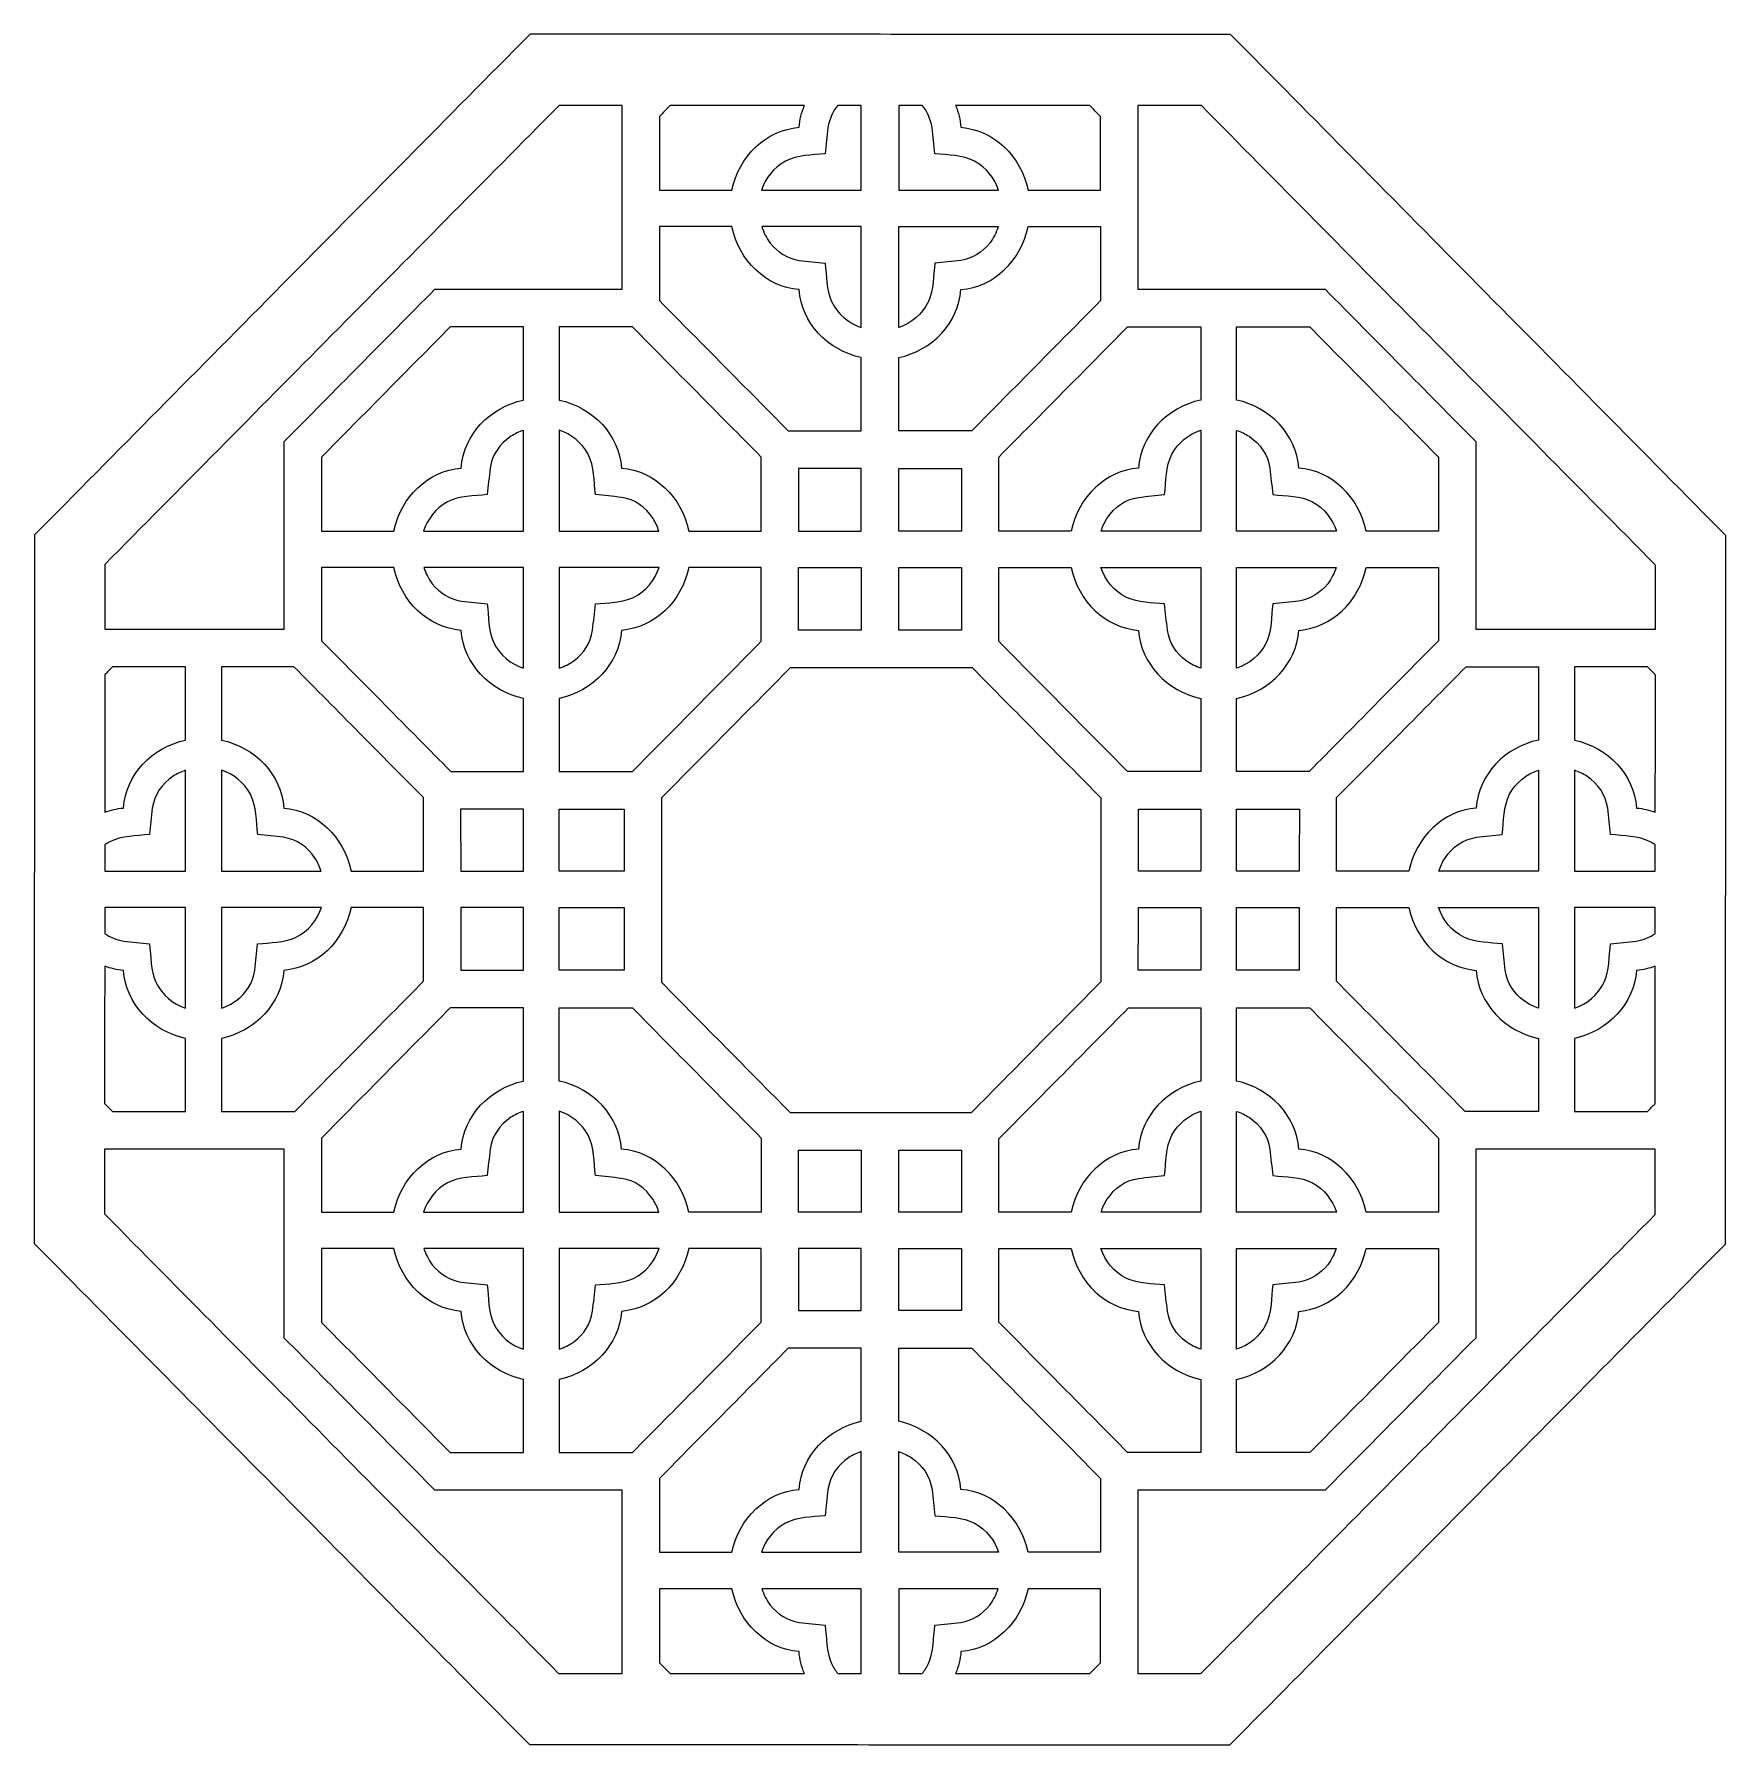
# Model space of a CAD drawing. Header units: centimetres. Extents: x -1.98 to 1.98, y -2 to 2.
import ezdxf

# ---------------------------------------------------------------- set-up
doc = ezdxf.new("R2010")
doc.units = ezdxf.units.CM
doc.header["$MEASUREMENT"] = 0
doc.layers.add('Layer 1', color=7, linetype='Continuous')

msp = doc.modelspace()

# ---------------------------------------------------------------- linework, layer by layer
at = {"layer": 'Layer 1', "color": 177}
msp.add_open_spline([(0.82011, 2.00016), (1.20627, 1.6094), (1.59244, 1.21867), (1.97857, 0.82791), (1.97857, 0.82791), (1.97847, 0.55171), (1.97838, 0.2755), (1.97829, -0.00069), (1.97829, -0.00069), (1.97819, -0.27692), (1.97808, -0.5531), (1.97801, -0.8293), (1.97801, -0.8293), (1.59158, -1.21979), (1.20517, -1.61028), (0.81875, -2.00073), (0.81875, -2.00073), (0.5456, -2.00063), (0.27246, -2.00054), (-0.00067, -2.00046), (-0.00067, -2.00046), (-0.27384, -2.00035), (-0.54697, -2.00025), (-0.8201, -2.00017), (-0.8201, -2.00017), (-1.20627, -1.60941), (-1.59243, -1.21868), (-1.97856, -0.82792), (-1.97856, -0.82792), (-1.97846, -0.55172), (-1.97836, -0.27551), (-1.97829, 0.00068), (-1.97829, 0.00068), (-1.97817, 0.27691), (-1.97808, 0.55309), (-1.978, 0.82928), (-1.978, 0.82928), (-1.59156, 1.21978), (-1.20517, 1.61027), (-0.81874, 2.00073), (-0.81874, 2.00073), (-0.5456, 2.00063), (-0.27245, 2.00053), (0.00068, 2.00045), (0.00068, 2.00045), (0.27385, 2.00033), (0.54697, 2.00024), (0.82011, 2.00016)], degree=3, knots=[0, 0, 0, 0, 0.0769231, 0.0769231, 0.0769231, 0.0769231, 0.1538462, 0.1538462, 0.1538462, 0.1538462, 0.2307692, 0.2307692, 0.2307692, 0.2307692, 0.3076923, 0.3076923, 0.3076923, 0.3076923, 0.3846154, 0.3846154, 0.3846154, 0.3846154, 0.4615385, 0.4615385, 0.4615385, 0.4615385, 0.5384615, 0.5384615, 0.5384615, 0.5384615, 0.6153846, 0.6153846, 0.6153846, 0.6153846, 0.6923077, 0.6923077, 0.6923077, 0.6923077, 0.7692308, 0.7692308, 0.7692308, 0.7692308, 0.8461538, 0.8461538, 0.8461538, 0.8461538, 1, 1, 1, 1], dxfattribs=at)
at = {"layer": 'Layer 1', "color": 7}
for points, knots in [([(-1.81342, 0.60874), (-1.81342, 0.65925), (-1.81342, 0.70977), (-1.8134, 0.76032), (-1.8134, 0.76032), (-1.63628, 0.93929), (-1.45915, 1.11827), (-1.28201, 1.29729), (-1.28201, 1.29729), (-1.10489, 1.47626), (-0.92775, 1.65525), (-0.75061, 1.83425), (-0.75061, 1.83425), (-0.70146, 1.83423), (-0.65229, 1.83421), (-0.60313, 1.83418), (-0.60313, 1.83418), (-0.60312, 1.75375), (-0.6031, 1.67332), (-0.60309, 1.59288), (-0.60309, 1.59288), (-0.60305, 1.52998), (-0.60302, 1.46706), (-0.60298, 1.40416), (-0.60298, 1.40416), (-0.66614, 1.40414), (-0.7293, 1.40414), (-0.79249, 1.40412), (-0.79249, 1.40412), (-0.87549, 1.40408), (-0.95855, 1.40403), (-1.04159, 1.40397), (-1.04159, 1.40397), (-1.10027, 1.3446), (-1.15897, 1.28522), (-1.21765, 1.22585), (-1.21765, 1.22585), (-1.27637, 1.16645), (-1.33503, 1.10707), (-1.39374, 1.04768), (-1.39374, 1.04768), (-1.39372, 0.96371), (-1.39369, 0.87973), (-1.39367, 0.79575), (-1.39367, 0.79575), (-1.39363, 0.73346), (-1.39358, 0.6712), (-1.39356, 0.60892), (-1.39356, 0.60892), (-1.45655, 0.60889), (-1.51953, 0.60887), (-1.58252, 0.60885), (-1.58252, 0.60885), (-1.65951, 0.6088), (-1.73648, 0.60877), (-1.81342, 0.60874)], [0, 0, 0, 0, 0.0666667, 0.0666667, 0.0666667, 0.0666667, 0.1333333, 0.1333333, 0.1333333, 0.1333333, 0.2, 0.2, 0.2, 0.2, 0.2666667, 0.2666667, 0.2666667, 0.2666667, 0.3333333, 0.3333333, 0.3333333, 0.3333333, 0.4, 0.4, 0.4, 0.4, 0.4666667, 0.4666667, 0.4666667, 0.4666667, 0.5333333, 0.5333333, 0.5333333, 0.5333333, 0.6, 0.6, 0.6, 0.6, 0.6666667, 0.6666667, 0.6666667, 0.6666667, 0.7333333, 0.7333333, 0.7333333, 0.7333333, 0.8, 0.8, 0.8, 0.8, 0.8666667, 0.8666667, 0.8666667, 0.8666667, 1, 1, 1, 1]), ([(-0.49063, 1.83416), (-0.38607, 1.83413), (-0.2815, 1.83406), (-0.17692, 1.83405), (-0.17692, 1.83405), (-0.18363, 1.81801), (-0.18792, 1.80082), (-0.18933, 1.78293), (-0.18933, 1.78293), (-0.26642, 1.77672), (-0.32989, 1.71566), (-0.34675, 1.63564), (-0.34675, 1.63564), (-0.40318, 1.63564), (-0.45961, 1.63564), (-0.51607, 1.63564), (-0.51607, 1.63564), (-0.51608, 1.6932), (-0.51608, 1.75078), (-0.51609, 1.80838), (-0.51609, 1.80838), (-0.50763, 1.81696), (-0.49914, 1.82556), (-0.49063, 1.83416)], [0, 0, 0, 0, 0.1428571, 0.1428571, 0.1428571, 0.1428571, 0.2857143, 0.2857143, 0.2857143, 0.2857143, 0.4285714, 0.4285714, 0.4285714, 0.4285714, 0.5714286, 0.5714286, 0.5714286, 0.5714286, 0.7142857, 0.7142857, 0.7142857, 0.7142857, 1, 1, 1, 1]), ([(-0.09871, 1.83404), (-0.08038, 1.83402), (-0.06203, 1.83402), (-0.04371, 1.83402), (-0.04371, 1.83402), (-0.04371, 1.76788), (-0.04371, 1.70174), (-0.04371, 1.63564), (-0.04371, 1.63564), (-0.1215, 1.63564), (-0.1993, 1.63564), (-0.27713, 1.63564), (-0.27713, 1.63564), (-0.26797, 1.66355), (-0.24933, 1.68827), (-0.2214, 1.70398), (-0.2214, 1.70398), (-0.19221, 1.71856), (-0.16012, 1.71762), (-0.12803, 1.72109), (-0.12803, 1.72109), (-0.12593, 1.74156), (-0.12381, 1.76204), (-0.12168, 1.78253), (-0.12168, 1.78253), (-0.11851, 1.80274), (-0.11062, 1.81968), (-0.09871, 1.83404)], [0, 0, 0, 0, 0.125, 0.125, 0.125, 0.125, 0.25, 0.25, 0.25, 0.25, 0.375, 0.375, 0.375, 0.375, 0.5, 0.5, 0.5, 0.5, 0.625, 0.625, 0.625, 0.625, 0.75, 0.75, 0.75, 0.75, 1, 1, 1, 1]), ([(0.04372, 1.83398), (0.06206, 1.83398), (0.08043, 1.83398), (0.09879, 1.83396), (0.09879, 1.83396), (0.11067, 1.81961), (0.11852, 1.80268), (0.12169, 1.78253), (0.12169, 1.78253), (0.12381, 1.76204), (0.12593, 1.74156), (0.12804, 1.72109), (0.12804, 1.72109), (0.16013, 1.71762), (0.19223, 1.71856), (0.2214, 1.70398), (0.2214, 1.70398), (0.24934, 1.68827), (0.26798, 1.66355), (0.27713, 1.63564), (0.27713, 1.63564), (0.19931, 1.63564), (0.12151, 1.63564), (0.04372, 1.63564), (0.04372, 1.63564), (0.04372, 1.70174), (0.04372, 1.76786), (0.04372, 1.83398)], [0, 0, 0, 0, 0.125, 0.125, 0.125, 0.125, 0.25, 0.25, 0.25, 0.25, 0.375, 0.375, 0.375, 0.375, 0.5, 0.5, 0.5, 0.5, 0.625, 0.625, 0.625, 0.625, 0.75, 0.75, 0.75, 0.75, 1, 1, 1, 1]), ([(0.17701, 1.83393), (0.28167, 1.83389), (0.38631, 1.83385), (0.49098, 1.83382), (0.49098, 1.83382), (0.49935, 1.82535), (0.50773, 1.81685), (0.5161, 1.80838), (0.5161, 1.80838), (0.51608, 1.75078), (0.51608, 1.6932), (0.51608, 1.63564), (0.51608, 1.63564), (0.45962, 1.63564), (0.40319, 1.63564), (0.34676, 1.63564), (0.34676, 1.63564), (0.32989, 1.71566), (0.26643, 1.77672), (0.18933, 1.78293), (0.18933, 1.78293), (0.18793, 1.80079), (0.18368, 1.81791), (0.17701, 1.83393)], [0, 0, 0, 0, 0.1428571, 0.1428571, 0.1428571, 0.1428571, 0.2857143, 0.2857143, 0.2857143, 0.2857143, 0.4285714, 0.4285714, 0.4285714, 0.4285714, 0.5714286, 0.5714286, 0.5714286, 0.5714286, 0.7142857, 0.7142857, 0.7142857, 0.7142857, 1, 1, 1, 1]), ([(0.75189, 1.83373), (0.92888, 1.65462), (1.10588, 1.47551), (1.28291, 1.29639), (1.28291, 1.29639), (1.45991, 1.11727), (1.6369, 0.93815), (1.81393, 0.75903), (1.81393, 0.75903), (1.8139, 0.70894), (1.81388, 0.65882), (1.81386, 0.60874), (1.81386, 0.60874), (1.73674, 0.60877), (1.65965, 0.6088), (1.58253, 0.60885), (1.58253, 0.60885), (1.51954, 0.60887), (1.45656, 0.60889), (1.39357, 0.60892), (1.39357, 0.60892), (1.39359, 0.6712), (1.39363, 0.73346), (1.39367, 0.79575), (1.39367, 0.79575), (1.3937, 0.87973), (1.39372, 0.96371), (1.39375, 1.04768), (1.39375, 1.04768), (1.33503, 1.10707), (1.27638, 1.16645), (1.21766, 1.22585), (1.21766, 1.22585), (1.15898, 1.28522), (1.10028, 1.3446), (1.0416, 1.40397), (1.0416, 1.40397), (0.95856, 1.40403), (0.87549, 1.40408), (0.7925, 1.40412), (0.7925, 1.40412), (0.72931, 1.40414), (0.66613, 1.40414), (0.60299, 1.40416), (0.60299, 1.40416), (0.60302, 1.46706), (0.60305, 1.52998), (0.60309, 1.59288), (0.60309, 1.59288), (0.60312, 1.67318), (0.60312, 1.75349), (0.60315, 1.83375), (0.60315, 1.83375), (0.65273, 1.83375), (0.70231, 1.83375), (0.75189, 1.83373)], [0, 0, 0, 0, 0.0666667, 0.0666667, 0.0666667, 0.0666667, 0.1333333, 0.1333333, 0.1333333, 0.1333333, 0.2, 0.2, 0.2, 0.2, 0.2666667, 0.2666667, 0.2666667, 0.2666667, 0.3333333, 0.3333333, 0.3333333, 0.3333333, 0.4, 0.4, 0.4, 0.4, 0.4666667, 0.4666667, 0.4666667, 0.4666667, 0.5333333, 0.5333333, 0.5333333, 0.5333333, 0.6, 0.6, 0.6, 0.6, 0.6666667, 0.6666667, 0.6666667, 0.6666667, 0.7333333, 0.7333333, 0.7333333, 0.7333333, 0.8, 0.8, 0.8, 0.8, 0.8666667, 0.8666667, 0.8666667, 0.8666667, 1, 1, 1, 1]), ([(-0.51604, 1.55059), (-0.45959, 1.55059), (-0.40318, 1.55059), (-0.34674, 1.55059), (-0.34674, 1.55059), (-0.32983, 1.47057), (-0.2664, 1.4095), (-0.18938, 1.4033), (-0.18938, 1.4033), (-0.18325, 1.32536), (-0.12287, 1.26118), (-0.04371, 1.24413), (-0.04371, 1.24413), (-0.04371, 1.18706), (-0.04371, 1.12997), (-0.04371, 1.07293), (-0.04371, 1.07293), (-0.10068, 1.07292), (-0.1576, 1.07289), (-0.21459, 1.07287), (-0.21459, 1.07287), (-0.26481, 1.12363), (-0.31503, 1.17438), (-0.36526, 1.22515), (-0.36526, 1.22515), (-0.41548, 1.27592), (-0.4657, 1.32669), (-0.51593, 1.37746), (-0.51593, 1.37746), (-0.51596, 1.43516), (-0.51601, 1.49287), (-0.51604, 1.55059)], [0, 0, 0, 0, 0.1111111, 0.1111111, 0.1111111, 0.1111111, 0.2222222, 0.2222222, 0.2222222, 0.2222222, 0.3333333, 0.3333333, 0.3333333, 0.3333333, 0.4444444, 0.4444444, 0.4444444, 0.4444444, 0.5555556, 0.5555556, 0.5555556, 0.5555556, 0.6666667, 0.6666667, 0.6666667, 0.6666667, 0.7777778, 0.7777778, 0.7777778, 0.7777778, 1, 1, 1, 1]), ([(-0.27668, 1.55059), (-0.19902, 1.55059), (-0.12137, 1.55059), (-0.04371, 1.55059), (-0.04371, 1.55059), (-0.04371, 1.4719), (-0.04371, 1.39321), (-0.04371, 1.31456), (-0.04371, 1.31456), (-0.07292, 1.32427), (-0.09848, 1.3447), (-0.11356, 1.3754), (-0.11356, 1.3754), (-0.12565, 1.40354), (-0.12501, 1.43511), (-0.12814, 1.46523), (-0.12814, 1.46523), (-0.14842, 1.46738), (-0.1687, 1.46953), (-0.18902, 1.47167), (-0.18902, 1.47167), (-0.21732, 1.47626), (-0.23849, 1.48999), (-0.2567, 1.51218), (-0.2567, 1.51218), (-0.26556, 1.52403), (-0.27218, 1.53705), (-0.27668, 1.55059)], [0, 0, 0, 0, 0.125, 0.125, 0.125, 0.125, 0.25, 0.25, 0.25, 0.25, 0.375, 0.375, 0.375, 0.375, 0.5, 0.5, 0.5, 0.5, 0.625, 0.625, 0.625, 0.625, 0.75, 0.75, 0.75, 0.75, 1, 1, 1, 1]), ([(0.27669, 1.55059), (0.19903, 1.55059), (0.12138, 1.55059), (0.04372, 1.55059), (0.04372, 1.55059), (0.04372, 1.4719), (0.04372, 1.39321), (0.04372, 1.31456), (0.04372, 1.31456), (0.07293, 1.32427), (0.09849, 1.3447), (0.11357, 1.3754), (0.11357, 1.3754), (0.12566, 1.40354), (0.12502, 1.43511), (0.12815, 1.46523), (0.12815, 1.46523), (0.14843, 1.46738), (0.16871, 1.46953), (0.18903, 1.47167), (0.18903, 1.47167), (0.21733, 1.47626), (0.2385, 1.48999), (0.25671, 1.51218), (0.25671, 1.51218), (0.26557, 1.52403), (0.27219, 1.53705), (0.27669, 1.55059)], [0, 0, 0, 0, 0.125, 0.125, 0.125, 0.125, 0.25, 0.25, 0.25, 0.25, 0.375, 0.375, 0.375, 0.375, 0.5, 0.5, 0.5, 0.5, 0.625, 0.625, 0.625, 0.625, 0.75, 0.75, 0.75, 0.75, 1, 1, 1, 1]), ([(0.51604, 1.55059), (0.45959, 1.55059), (0.40319, 1.55059), (0.34674, 1.55059), (0.34674, 1.55059), (0.32984, 1.47057), (0.26641, 1.4095), (0.18939, 1.4033), (0.18939, 1.4033), (0.18325, 1.32536), (0.12288, 1.26118), (0.04372, 1.24413), (0.04372, 1.24413), (0.04372, 1.18706), (0.04372, 1.12997), (0.04372, 1.07293), (0.04372, 1.07293), (0.10068, 1.07292), (0.1576, 1.07289), (0.2146, 1.07287), (0.2146, 1.07287), (0.26481, 1.12363), (0.31503, 1.17438), (0.36527, 1.22515), (0.36527, 1.22515), (0.41549, 1.27592), (0.46571, 1.32669), (0.51594, 1.37746), (0.51594, 1.37746), (0.51597, 1.43516), (0.51601, 1.49287), (0.51604, 1.55059)], [0, 0, 0, 0, 0.1111111, 0.1111111, 0.1111111, 0.1111111, 0.2222222, 0.2222222, 0.2222222, 0.2222222, 0.3333333, 0.3333333, 0.3333333, 0.3333333, 0.4444444, 0.4444444, 0.4444444, 0.4444444, 0.5555556, 0.5555556, 0.5555556, 0.5555556, 0.6666667, 0.6666667, 0.6666667, 0.6666667, 0.7777778, 0.7777778, 0.7777778, 0.7777778, 1, 1, 1, 1]), ([(-0.83429, 1.3161), (-0.83429, 1.25903), (-0.83429, 1.20198), (-0.83429, 1.14495), (-0.83429, 1.14495), (-0.91344, 1.12788), (-0.97379, 1.06369), (-0.97989, 0.98579), (-0.97989, 0.98579), (-1.057, 0.97958), (-1.12047, 0.91853), (-1.13734, 0.8385), (-1.13734, 0.8385), (-1.19379, 0.8385), (-1.25021, 0.8385), (-1.30665, 0.8385), (-1.30665, 0.8385), (-1.30667, 0.89608), (-1.30668, 0.95365), (-1.3067, 1.01126), (-1.3067, 1.01126), (-1.2565, 1.06204), (-1.2063, 1.11284), (-1.15609, 1.16362), (-1.15609, 1.16362), (-1.10589, 1.21441), (-1.05572, 1.26521), (-1.00552, 1.316), (-1.00552, 1.316), (-0.94843, 1.31603), (-0.89138, 1.31607), (-0.83429, 1.3161)], [0, 0, 0, 0, 0.1111111, 0.1111111, 0.1111111, 0.1111111, 0.2222222, 0.2222222, 0.2222222, 0.2222222, 0.3333333, 0.3333333, 0.3333333, 0.3333333, 0.4444444, 0.4444444, 0.4444444, 0.4444444, 0.5555556, 0.5555556, 0.5555556, 0.5555556, 0.6666667, 0.6666667, 0.6666667, 0.6666667, 0.7777778, 0.7777778, 0.7777778, 0.7777778, 1, 1, 1, 1]), ([(-0.2779, 0.8385), (-0.30027, 0.8385), (-0.32262, 0.8385), (-0.34501, 0.8385), (-0.34501, 0.8385), (-0.37906, 0.8385), (-0.4131, 0.8385), (-0.44714, 0.8385), (-0.44714, 0.8385), (-0.46403, 0.91852), (-0.52748, 0.97955), (-0.60452, 0.98573), (-0.60452, 0.98573), (-0.61068, 1.06369), (-0.67106, 1.12789), (-0.75021, 1.14495), (-0.75021, 1.14495), (-0.75021, 1.20198), (-0.75021, 1.25905), (-0.75021, 1.31612), (-0.75021, 1.31612), (-0.69323, 1.31614), (-0.63629, 1.31615), (-0.57936, 1.31617), (-0.57936, 1.31617), (-0.52912, 1.26544), (-0.47889, 1.21467), (-0.42865, 1.1639), (-0.42865, 1.1639), (-0.37842, 1.11313), (-0.32819, 1.06236), (-0.27796, 1.0116), (-0.27796, 1.0116), (-0.27793, 0.95391), (-0.2779, 0.89619), (-0.2779, 0.8385)], [0, 0, 0, 0, 0.1, 0.1, 0.1, 0.1, 0.2, 0.2, 0.2, 0.2, 0.3, 0.3, 0.3, 0.3, 0.4, 0.4, 0.4, 0.4, 0.5, 0.5, 0.5, 0.5, 0.6, 0.6, 0.6, 0.6, 0.7, 0.7, 0.7, 0.7, 0.8, 0.8, 0.8, 0.8, 1, 1, 1, 1]), ([(0.27791, 0.8385), (0.30028, 0.8385), (0.32263, 0.8385), (0.34502, 0.8385), (0.34502, 0.8385), (0.37907, 0.8385), (0.41311, 0.8385), (0.44716, 0.8385), (0.44716, 0.8385), (0.46405, 0.91852), (0.52748, 0.97955), (0.60452, 0.98573), (0.60452, 0.98573), (0.61068, 1.06369), (0.67107, 1.12789), (0.75022, 1.14495), (0.75022, 1.14495), (0.75022, 1.20198), (0.75022, 1.25905), (0.75022, 1.31612), (0.75022, 1.31612), (0.69324, 1.31614), (0.6363, 1.31615), (0.57936, 1.31617), (0.57936, 1.31617), (0.52912, 1.26544), (0.47889, 1.21467), (0.42866, 1.1639), (0.42866, 1.1639), (0.37843, 1.11313), (0.3282, 1.06236), (0.27797, 1.0116), (0.27797, 1.0116), (0.27793, 0.95391), (0.27791, 0.89619), (0.27791, 0.8385)], [0, 0, 0, 0, 0.1, 0.1, 0.1, 0.1, 0.2, 0.2, 0.2, 0.2, 0.3, 0.3, 0.3, 0.3, 0.4, 0.4, 0.4, 0.4, 0.5, 0.5, 0.5, 0.5, 0.6, 0.6, 0.6, 0.6, 0.7, 0.7, 0.7, 0.7, 0.8, 0.8, 0.8, 0.8, 1, 1, 1, 1]), ([(0.8343, 1.3161), (0.8343, 1.25903), (0.8343, 1.20198), (0.8343, 1.14495), (0.8343, 1.14495), (0.91345, 1.12788), (0.9738, 1.06369), (0.9799, 0.98579), (0.9799, 0.98579), (1.05701, 0.97958), (1.12048, 0.91853), (1.13734, 0.8385), (1.13734, 0.8385), (1.19379, 0.8385), (1.25022, 0.8385), (1.30666, 0.8385), (1.30666, 0.8385), (1.30668, 0.89608), (1.30669, 0.95365), (1.30671, 1.01126), (1.30671, 1.01126), (1.25651, 1.06204), (1.20631, 1.11284), (1.15609, 1.16362), (1.15609, 1.16362), (1.10589, 1.21441), (1.05573, 1.26521), (1.00553, 1.316), (1.00553, 1.316), (0.94844, 1.31603), (0.89138, 1.31607), (0.8343, 1.3161)], [0, 0, 0, 0, 0.1111111, 0.1111111, 0.1111111, 0.1111111, 0.2222222, 0.2222222, 0.2222222, 0.2222222, 0.3333333, 0.3333333, 0.3333333, 0.3333333, 0.4444444, 0.4444444, 0.4444444, 0.4444444, 0.5555556, 0.5555556, 0.5555556, 0.5555556, 0.6666667, 0.6666667, 0.6666667, 0.6666667, 0.7777778, 0.7777778, 0.7777778, 0.7777778, 1, 1, 1, 1]), ([(-0.83429, 1.07408), (-0.83429, 0.99557), (-0.83429, 0.91701), (-0.83429, 0.8385), (-0.83429, 0.8385), (-0.9121, 0.8385), (-0.9899, 0.8385), (-1.0677, 0.8385), (-1.0677, 0.8385), (-1.05855, 0.86641), (-1.03992, 0.89113), (-1.01197, 0.90685), (-1.01197, 0.90685), (-0.98279, 0.92142), (-0.95074, 0.92049), (-0.91861, 0.92395), (-0.91861, 0.92395), (-0.9165, 0.94443), (-0.9144, 0.96492), (-0.91228, 0.98541), (-0.91228, 0.98541), (-0.9072, 1.01777), (-0.88999, 1.04179), (-0.86353, 1.0602), (-0.86353, 1.0602), (-0.85421, 1.06605), (-0.84441, 1.07069), (-0.83429, 1.07408)], [0, 0, 0, 0, 0.125, 0.125, 0.125, 0.125, 0.25, 0.25, 0.25, 0.25, 0.375, 0.375, 0.375, 0.375, 0.5, 0.5, 0.5, 0.5, 0.625, 0.625, 0.625, 0.625, 0.75, 0.75, 0.75, 0.75, 1, 1, 1, 1]), ([(-0.51724, 0.8385), (-0.59489, 0.8385), (-0.67252, 0.8385), (-0.75021, 0.8385), (-0.75021, 0.8385), (-0.75021, 0.91715), (-0.75021, 0.99582), (-0.75021, 1.0745), (-0.75021, 1.0745), (-0.72255, 1.06526), (-0.69815, 1.04636), (-0.68257, 1.01815), (-0.68257, 1.01815), (-0.66819, 0.98865), (-0.66911, 0.95632), (-0.66567, 0.92386), (-0.66567, 0.92386), (-0.64542, 0.92169), (-0.6252, 0.91948), (-0.60495, 0.91732), (-0.60495, 0.91732), (-0.57292, 0.91218), (-0.54916, 0.89482), (-0.53094, 0.86802), (-0.53094, 0.86802), (-0.52514, 0.85862), (-0.5206, 0.84868), (-0.51724, 0.8385)], [0, 0, 0, 0, 0.125, 0.125, 0.125, 0.125, 0.25, 0.25, 0.25, 0.25, 0.375, 0.375, 0.375, 0.375, 0.5, 0.5, 0.5, 0.5, 0.625, 0.625, 0.625, 0.625, 0.75, 0.75, 0.75, 0.75, 1, 1, 1, 1]), ([(0.51725, 0.8385), (0.59489, 0.8385), (0.67253, 0.8385), (0.75022, 0.8385), (0.75022, 0.8385), (0.75022, 0.91715), (0.75022, 0.99582), (0.75022, 1.0745), (0.75022, 1.0745), (0.72256, 1.06526), (0.69816, 1.04636), (0.68257, 1.01815), (0.68257, 1.01815), (0.6682, 0.98865), (0.66912, 0.95632), (0.66567, 0.92386), (0.66567, 0.92386), (0.64544, 0.92169), (0.6252, 0.91948), (0.60497, 0.91732), (0.60497, 0.91732), (0.57293, 0.91218), (0.54917, 0.89482), (0.53096, 0.86802), (0.53096, 0.86802), (0.52515, 0.85862), (0.5206, 0.84868), (0.51725, 0.8385)], [0, 0, 0, 0, 0.125, 0.125, 0.125, 0.125, 0.25, 0.25, 0.25, 0.25, 0.375, 0.375, 0.375, 0.375, 0.5, 0.5, 0.5, 0.5, 0.625, 0.625, 0.625, 0.625, 0.75, 0.75, 0.75, 0.75, 1, 1, 1, 1]), ([(0.8343, 1.07408), (0.8343, 0.99557), (0.8343, 0.91701), (0.8343, 0.8385), (0.8343, 0.8385), (0.91211, 0.8385), (0.98991, 0.8385), (1.0677, 0.8385), (1.0677, 0.8385), (1.05856, 0.86641), (1.03993, 0.89113), (1.01198, 0.90685), (1.01198, 0.90685), (0.98279, 0.92142), (0.95074, 0.92049), (0.91862, 0.92395), (0.91862, 0.92395), (0.91651, 0.94443), (0.9144, 0.96492), (0.91229, 0.98541), (0.91229, 0.98541), (0.90721, 1.01777), (0.88999, 1.04179), (0.86353, 1.0602), (0.86353, 1.0602), (0.85421, 1.06605), (0.84442, 1.07069), (0.8343, 1.07408)], [0, 0, 0, 0, 0.125, 0.125, 0.125, 0.125, 0.25, 0.25, 0.25, 0.25, 0.375, 0.375, 0.375, 0.375, 0.5, 0.5, 0.5, 0.5, 0.625, 0.625, 0.625, 0.625, 0.75, 0.75, 0.75, 0.75, 1, 1, 1, 1]), ([(-0.19086, 0.8385), (-0.19088, 0.88728), (-0.19088, 0.93608), (-0.19092, 0.98487), (-0.19092, 0.98487), (-0.14185, 0.9849), (-0.09277, 0.98492), (-0.04371, 0.98494), (-0.04371, 0.98494), (-0.04371, 0.9361), (-0.04371, 0.88729), (-0.04371, 0.8385), (-0.04371, 0.8385), (-0.09277, 0.8385), (-0.14179, 0.8385), (-0.19086, 0.8385)], [0, 0, 0, 0, 0.2, 0.2, 0.2, 0.2, 0.4, 0.4, 0.4, 0.4, 0.6, 0.6, 0.6, 0.6, 1, 1, 1, 1]), ([(0.19086, 0.8385), (0.19088, 0.88728), (0.19089, 0.93608), (0.19092, 0.98487), (0.19092, 0.98487), (0.14186, 0.9849), (0.09277, 0.98492), (0.04372, 0.98494), (0.04372, 0.98494), (0.04372, 0.9361), (0.04372, 0.88729), (0.04372, 0.8385), (0.04372, 0.8385), (0.09277, 0.8385), (0.1418, 0.8385), (0.19086, 0.8385)], [0, 0, 0, 0, 0.2, 0.2, 0.2, 0.2, 0.4, 0.4, 0.4, 0.4, 0.6, 0.6, 0.6, 0.6, 1, 1, 1, 1]), ([(-1.00371, 0.27577), (-1.05485, 0.32748), (-1.10601, 0.37918), (-1.15718, 0.43088), (-1.15718, 0.43088), (-1.20699, 0.4812), (-1.25675, 0.53149), (-1.30652, 0.5818), (-1.30652, 0.5818), (-1.30654, 0.63901), (-1.30658, 0.69622), (-1.30661, 0.75344), (-1.30661, 0.75344), (-1.25019, 0.75344), (-1.19376, 0.75344), (-1.13732, 0.75344), (-1.13732, 0.75344), (-1.12043, 0.67342), (-1.05699, 0.61237), (-0.97996, 0.60617), (-0.97996, 0.60617), (-0.97383, 0.52823), (-0.91346, 0.46405), (-0.83429, 0.447), (-0.83429, 0.447), (-0.83429, 0.42813), (-0.83429, 0.40925), (-0.83429, 0.39041), (-0.83429, 0.39041), (-0.83429, 0.35221), (-0.83429, 0.314), (-0.83429, 0.27579), (-0.83429, 0.27579), (-0.89079, 0.27578), (-0.94724, 0.27577), (-1.00371, 0.27577)], [0, 0, 0, 0, 0.1, 0.1, 0.1, 0.1, 0.2, 0.2, 0.2, 0.2, 0.3, 0.3, 0.3, 0.3, 0.4, 0.4, 0.4, 0.4, 0.5, 0.5, 0.5, 0.5, 0.6, 0.6, 0.6, 0.6, 0.7, 0.7, 0.7, 0.7, 0.8, 0.8, 0.8, 0.8, 1, 1, 1, 1]), ([(-1.06727, 0.75344), (-0.98961, 0.75344), (-0.91196, 0.75344), (-0.83429, 0.75344), (-0.83429, 0.75344), (-0.83429, 0.67478), (-0.83429, 0.59612), (-0.83429, 0.51742), (-0.83429, 0.51742), (-0.86349, 0.52717), (-0.88905, 0.54755), (-0.90417, 0.57829), (-0.90417, 0.57829), (-0.91626, 0.60645), (-0.9156, 0.63799), (-0.9187, 0.66812), (-0.9187, 0.66812), (-0.93901, 0.67027), (-0.95928, 0.67244), (-0.97957, 0.67457), (-0.97957, 0.67457), (-1.00788, 0.67913), (-1.02907, 0.69287), (-1.04727, 0.71507), (-1.04727, 0.71507), (-1.05613, 0.72692), (-1.06276, 0.7399), (-1.06727, 0.75344)], [0, 0, 0, 0, 0.125, 0.125, 0.125, 0.125, 0.25, 0.25, 0.25, 0.25, 0.375, 0.375, 0.375, 0.375, 0.5, 0.5, 0.5, 0.5, 0.625, 0.625, 0.625, 0.625, 0.75, 0.75, 0.75, 0.75, 1, 1, 1, 1]), ([(-0.75021, 0.27583), (-0.75021, 0.31403), (-0.75021, 0.35222), (-0.75021, 0.39041), (-0.75021, 0.39041), (-0.75021, 0.40926), (-0.75021, 0.42813), (-0.75021, 0.44702), (-0.75021, 0.44702), (-0.67108, 0.46411), (-0.61071, 0.5282), (-0.6046, 0.60615), (-0.6046, 0.60615), (-0.52748, 0.61234), (-0.46403, 0.6734), (-0.44714, 0.75344), (-0.44714, 0.75344), (-0.41309, 0.75344), (-0.37906, 0.75344), (-0.34501, 0.75344), (-0.34501, 0.75344), (-0.32262, 0.75344), (-0.30025, 0.75344), (-0.27787, 0.75344), (-0.27787, 0.75344), (-0.27782, 0.69586), (-0.2778, 0.63828), (-0.27779, 0.58066), (-0.27779, 0.58066), (-0.32801, 0.52988), (-0.3782, 0.47908), (-0.42839, 0.4283), (-0.42839, 0.4283), (-0.4786, 0.37751), (-0.52879, 0.32673), (-0.579, 0.27593), (-0.579, 0.27593), (-0.63607, 0.2759), (-0.69313, 0.27586), (-0.75021, 0.27583)], [0, 0, 0, 0, 0.0909091, 0.0909091, 0.0909091, 0.0909091, 0.1818182, 0.1818182, 0.1818182, 0.1818182, 0.2727273, 0.2727273, 0.2727273, 0.2727273, 0.3636364, 0.3636364, 0.3636364, 0.3636364, 0.4545455, 0.4545455, 0.4545455, 0.4545455, 0.5454545, 0.5454545, 0.5454545, 0.5454545, 0.6363636, 0.6363636, 0.6363636, 0.6363636, 0.7272727, 0.7272727, 0.7272727, 0.7272727, 0.8181818, 0.8181818, 0.8181818, 0.8181818, 1, 1, 1, 1]), ([(-0.75021, 0.51787), (-0.75021, 0.59642), (-0.75021, 0.67492), (-0.75021, 0.75344), (-0.75021, 0.75344), (-0.67241, 0.75344), (-0.5946, 0.75344), (-0.51681, 0.75344), (-0.51681, 0.75344), (-0.52644, 0.72388), (-0.54663, 0.69804), (-0.57696, 0.68282), (-0.57696, 0.68282), (-0.60485, 0.67058), (-0.63598, 0.67123), (-0.66579, 0.66807), (-0.66579, 0.66807), (-0.66793, 0.64757), (-0.67007, 0.62709), (-0.67221, 0.60658), (-0.67221, 0.60658), (-0.67703, 0.57605), (-0.69228, 0.55329), (-0.71652, 0.5348), (-0.71652, 0.5348), (-0.72707, 0.52748), (-0.73844, 0.52185), (-0.75021, 0.51787)], [0, 0, 0, 0, 0.125, 0.125, 0.125, 0.125, 0.25, 0.25, 0.25, 0.25, 0.375, 0.375, 0.375, 0.375, 0.5, 0.5, 0.5, 0.5, 0.625, 0.625, 0.625, 0.625, 0.75, 0.75, 0.75, 0.75, 1, 1, 1, 1]), ([(-0.19077, 0.60662), (-0.14176, 0.6066), (-0.09275, 0.6066), (-0.04371, 0.60659), (-0.04371, 0.60659), (-0.04371, 0.65553), (-0.04371, 0.70449), (-0.04371, 0.75344), (-0.04371, 0.75344), (-0.09275, 0.75344), (-0.14179, 0.75344), (-0.19084, 0.75344), (-0.19084, 0.75344), (-0.19082, 0.7045), (-0.19077, 0.65555), (-0.19077, 0.60662)], [0, 0, 0, 0, 0.2, 0.2, 0.2, 0.2, 0.4, 0.4, 0.4, 0.4, 0.6, 0.6, 0.6, 0.6, 1, 1, 1, 1]), ([(0.04372, 0.60654), (0.09275, 0.60651), (0.14177, 0.60651), (0.19078, 0.60647), (0.19078, 0.60647), (0.19078, 0.65545), (0.19082, 0.70446), (0.19085, 0.75344), (0.19085, 0.75344), (0.1418, 0.75344), (0.09275, 0.75344), (0.04372, 0.75344), (0.04372, 0.75344), (0.04372, 0.70447), (0.04372, 0.65552), (0.04372, 0.60654)], [0, 0, 0, 0, 0.2, 0.2, 0.2, 0.2, 0.4, 0.4, 0.4, 0.4, 0.6, 0.6, 0.6, 0.6, 1, 1, 1, 1]), ([(0.75022, 0.27583), (0.75022, 0.31403), (0.75022, 0.35222), (0.75022, 0.39041), (0.75022, 0.39041), (0.75022, 0.40926), (0.75022, 0.42813), (0.75022, 0.44702), (0.75022, 0.44702), (0.67109, 0.46411), (0.61072, 0.5282), (0.6046, 0.60615), (0.6046, 0.60615), (0.52748, 0.61234), (0.46404, 0.6734), (0.44714, 0.75344), (0.44714, 0.75344), (0.41309, 0.75344), (0.37906, 0.75344), (0.34502, 0.75344), (0.34502, 0.75344), (0.32263, 0.75344), (0.30025, 0.75344), (0.27788, 0.75344), (0.27788, 0.75344), (0.27783, 0.69586), (0.2778, 0.63828), (0.2778, 0.58066), (0.2778, 0.58066), (0.32801, 0.52988), (0.3782, 0.47908), (0.4284, 0.4283), (0.4284, 0.4283), (0.47861, 0.37751), (0.5288, 0.32673), (0.579, 0.27593), (0.579, 0.27593), (0.63608, 0.2759), (0.69314, 0.27586), (0.75022, 0.27583)], [0, 0, 0, 0, 0.0909091, 0.0909091, 0.0909091, 0.0909091, 0.1818182, 0.1818182, 0.1818182, 0.1818182, 0.2727273, 0.2727273, 0.2727273, 0.2727273, 0.3636364, 0.3636364, 0.3636364, 0.3636364, 0.4545455, 0.4545455, 0.4545455, 0.4545455, 0.5454545, 0.5454545, 0.5454545, 0.5454545, 0.6363636, 0.6363636, 0.6363636, 0.6363636, 0.7272727, 0.7272727, 0.7272727, 0.7272727, 0.8181818, 0.8181818, 0.8181818, 0.8181818, 1, 1, 1, 1]), ([(0.75022, 0.51787), (0.75022, 0.59642), (0.75022, 0.67492), (0.75022, 0.75344), (0.75022, 0.75344), (0.67242, 0.75344), (0.59461, 0.75344), (0.51682, 0.75344), (0.51682, 0.75344), (0.52645, 0.72388), (0.54664, 0.69804), (0.57697, 0.68282), (0.57697, 0.68282), (0.60486, 0.67058), (0.63599, 0.67123), (0.6658, 0.66807), (0.6658, 0.66807), (0.66794, 0.64757), (0.67008, 0.62709), (0.67222, 0.60658), (0.67222, 0.60658), (0.67704, 0.57605), (0.69229, 0.55329), (0.71653, 0.5348), (0.71653, 0.5348), (0.72708, 0.52748), (0.73845, 0.52185), (0.75022, 0.51787)], [0, 0, 0, 0, 0.125, 0.125, 0.125, 0.125, 0.25, 0.25, 0.25, 0.25, 0.375, 0.375, 0.375, 0.375, 0.5, 0.5, 0.5, 0.5, 0.625, 0.625, 0.625, 0.625, 0.75, 0.75, 0.75, 0.75, 1, 1, 1, 1]), ([(1.06728, 0.75344), (0.98962, 0.75344), (0.91196, 0.75344), (0.8343, 0.75344), (0.8343, 0.75344), (0.8343, 0.67478), (0.8343, 0.59612), (0.8343, 0.51742), (0.8343, 0.51742), (0.86349, 0.52717), (0.88906, 0.54755), (0.90418, 0.57829), (0.90418, 0.57829), (0.91626, 0.60645), (0.9156, 0.63799), (0.91871, 0.66812), (0.91871, 0.66812), (0.93901, 0.67027), (0.95929, 0.67244), (0.97958, 0.67457), (0.97958, 0.67457), (1.00788, 0.67913), (1.02907, 0.69287), (1.04727, 0.71507), (1.04727, 0.71507), (1.05614, 0.72692), (1.06277, 0.7399), (1.06728, 0.75344)], [0, 0, 0, 0, 0.125, 0.125, 0.125, 0.125, 0.25, 0.25, 0.25, 0.25, 0.375, 0.375, 0.375, 0.375, 0.5, 0.5, 0.5, 0.5, 0.625, 0.625, 0.625, 0.625, 0.75, 0.75, 0.75, 0.75, 1, 1, 1, 1]), ([(1.00372, 0.27577), (1.05486, 0.32748), (1.10602, 0.37918), (1.15719, 0.43088), (1.15719, 0.43088), (1.207, 0.4812), (1.25677, 0.53149), (1.30653, 0.5818), (1.30653, 0.5818), (1.30654, 0.63901), (1.30658, 0.69622), (1.30661, 0.75344), (1.30661, 0.75344), (1.2502, 0.75344), (1.19377, 0.75344), (1.13733, 0.75344), (1.13733, 0.75344), (1.12044, 0.67342), (1.057, 0.61237), (0.97998, 0.60617), (0.97998, 0.60617), (0.97384, 0.52823), (0.91347, 0.46405), (0.8343, 0.447), (0.8343, 0.447), (0.8343, 0.42813), (0.8343, 0.40925), (0.8343, 0.39041), (0.8343, 0.39041), (0.8343, 0.35221), (0.8343, 0.314), (0.8343, 0.27579), (0.8343, 0.27579), (0.89079, 0.27578), (0.94725, 0.27577), (1.00372, 0.27577)], [0, 0, 0, 0, 0.1, 0.1, 0.1, 0.1, 0.2, 0.2, 0.2, 0.2, 0.3, 0.3, 0.3, 0.3, 0.4, 0.4, 0.4, 0.4, 0.5, 0.5, 0.5, 0.5, 0.6, 0.6, 0.6, 0.6, 0.7, 0.7, 0.7, 0.7, 0.8, 0.8, 0.8, 0.8, 1, 1, 1, 1]), ([(-1.8136, 0.18078), (-1.81356, 0.28807), (-1.81353, 0.39533), (-1.81349, 0.5026), (-1.81349, 0.5026), (-1.80751, 0.50864), (-1.80154, 0.51469), (-1.79556, 0.52074), (-1.79556, 0.52074), (-1.7385, 0.52076), (-1.68143, 0.5208), (-1.62435, 0.52082), (-1.62435, 0.52082), (-1.62435, 0.46379), (-1.62435, 0.40674), (-1.62435, 0.34967), (-1.62435, 0.34967), (-1.7035, 0.3326), (-1.76383, 0.26842), (-1.76997, 0.19055), (-1.76997, 0.19055), (-1.78512, 0.18932), (-1.79973, 0.18597), (-1.8136, 0.18078)], [0, 0, 0, 0, 0.1428571, 0.1428571, 0.1428571, 0.1428571, 0.2857143, 0.2857143, 0.2857143, 0.2857143, 0.4285714, 0.4285714, 0.4285714, 0.4285714, 0.5714286, 0.5714286, 0.5714286, 0.5714286, 0.7142857, 0.7142857, 0.7142857, 0.7142857, 1, 1, 1, 1]), ([(-1.37086, 0.52092), (-1.31968, 0.46922), (-1.26852, 0.4175), (-1.21736, 0.36579), (-1.21736, 0.36579), (-1.16759, 0.31548), (-1.11782, 0.26519), (-1.06803, 0.21487), (-1.06803, 0.21487), (-1.06799, 0.15766), (-1.06796, 0.10044), (-1.06793, 0.04322), (-1.06793, 0.04322), (-1.09049, 0.04322), (-1.11304, 0.04322), (-1.13559, 0.04322), (-1.13559, 0.04322), (-1.16946, 0.04322), (-1.20335, 0.04322), (-1.23722, 0.04322), (-1.23722, 0.04322), (-1.25408, 0.12325), (-1.31754, 0.18427), (-1.39459, 0.19046), (-1.39459, 0.19046), (-1.40072, 0.26842), (-1.46112, 0.33261), (-1.54025, 0.34967), (-1.54025, 0.34967), (-1.54025, 0.40675), (-1.54025, 0.46381), (-1.54025, 0.52087), (-1.54025, 0.52087), (-1.4838, 0.52089), (-1.42733, 0.52091), (-1.37086, 0.52092)], [0, 0, 0, 0, 0.1, 0.1, 0.1, 0.1, 0.2, 0.2, 0.2, 0.2, 0.3, 0.3, 0.3, 0.3, 0.4, 0.4, 0.4, 0.4, 0.5, 0.5, 0.5, 0.5, 0.6, 0.6, 0.6, 0.6, 0.7, 0.7, 0.7, 0.7, 0.8, 0.8, 0.8, 0.8, 1, 1, 1, 1]), ([(1.37087, 0.52092), (1.31969, 0.46922), (1.26852, 0.4175), (1.21736, 0.36579), (1.21736, 0.36579), (1.1676, 0.31548), (1.11782, 0.26519), (1.06803, 0.21487), (1.06803, 0.21487), (1.068, 0.15766), (1.06797, 0.10044), (1.06794, 0.04322), (1.06794, 0.04322), (1.09049, 0.04322), (1.11304, 0.04322), (1.1356, 0.04322), (1.1356, 0.04322), (1.16947, 0.04322), (1.20335, 0.04322), (1.23723, 0.04322), (1.23723, 0.04322), (1.2541, 0.12325), (1.31755, 0.18427), (1.39459, 0.19046), (1.39459, 0.19046), (1.40073, 0.26842), (1.46112, 0.33261), (1.54026, 0.34967), (1.54026, 0.34967), (1.54026, 0.40675), (1.54026, 0.46381), (1.54026, 0.52087), (1.54026, 0.52087), (1.4838, 0.52089), (1.42734, 0.52091), (1.37087, 0.52092)], [0, 0, 0, 0, 0.1, 0.1, 0.1, 0.1, 0.2, 0.2, 0.2, 0.2, 0.3, 0.3, 0.3, 0.3, 0.4, 0.4, 0.4, 0.4, 0.5, 0.5, 0.5, 0.5, 0.6, 0.6, 0.6, 0.6, 0.7, 0.7, 0.7, 0.7, 0.8, 0.8, 0.8, 0.8, 1, 1, 1, 1]), ([(1.81383, 0.50227), (1.8138, 0.39508), (1.81375, 0.28791), (1.81373, 0.18073), (1.81373, 0.18073), (1.79984, 0.18595), (1.7852, 0.18932), (1.76998, 0.19055), (1.76998, 0.19055), (1.76384, 0.26842), (1.70351, 0.3326), (1.62436, 0.34967), (1.62436, 0.34967), (1.62436, 0.40674), (1.62436, 0.46379), (1.62436, 0.52082), (1.62436, 0.52082), (1.68144, 0.5208), (1.7385, 0.52076), (1.79557, 0.52074), (1.79557, 0.52074), (1.80166, 0.51459), (1.80776, 0.50842), (1.81383, 0.50227)], [0, 0, 0, 0, 0.1428571, 0.1428571, 0.1428571, 0.1428571, 0.2857143, 0.2857143, 0.2857143, 0.2857143, 0.4285714, 0.4285714, 0.4285714, 0.4285714, 0.5714286, 0.5714286, 0.5714286, 0.5714286, 0.7142857, 0.7142857, 0.7142857, 0.7142857, 1, 1, 1, 1]), ([(0.21623, 0.51846), (0.26642, 0.46768), (0.31662, 0.41689), (0.36684, 0.36609), (0.36684, 0.36609), (0.41703, 0.3153), (0.46723, 0.2645), (0.51742, 0.21369), (0.51742, 0.21369), (0.5174, 0.1419), (0.51739, 0.07005), (0.51738, -0.00179), (0.51738, -0.00179), (0.51731, -0.0729), (0.5173, -0.14406), (0.51726, -0.21518), (0.51726, -0.21518), (0.46721, -0.26577), (0.41718, -0.31631), (0.36713, -0.36689), (0.36713, -0.36689), (0.31606, -0.41854), (0.26497, -0.47016), (0.21387, -0.52181), (0.21387, -0.52181), (0.14351, -0.52178), (0.07314, -0.52175), (0.00278, -0.52172), (0.00278, -0.52172), (-0.06822, -0.52169), (-0.13926, -0.52166), (-0.21026, -0.52164), (-0.21026, -0.52164), (-0.26047, -0.47085), (-0.31067, -0.42004), (-0.36088, -0.36925), (-0.36088, -0.36925), (-0.41108, -0.31846), (-0.46128, -0.26768), (-0.51149, -0.21689), (-0.51149, -0.21689), (-0.51146, -0.14504), (-0.51144, -0.07322), (-0.5114, -0.00141), (-0.5114, -0.00141), (-0.51137, 0.07042), (-0.51133, 0.14223), (-0.51131, 0.21407), (-0.51131, 0.21407), (-0.46109, 0.26482), (-0.41086, 0.31557), (-0.36063, 0.36634), (-0.36063, 0.36634), (-0.31038, 0.4171), (-0.26015, 0.46785), (-0.20992, 0.51862), (-0.20992, 0.51862), (-0.13889, 0.5186), (-0.06789, 0.51859), (0.00316, 0.51858), (0.00316, 0.51858), (0.0742, 0.51851), (0.14522, 0.51848), (0.21623, 0.51846)], [0, 0, 0, 0, 0.0588235, 0.0588235, 0.0588235, 0.0588235, 0.1176471, 0.1176471, 0.1176471, 0.1176471, 0.1764706, 0.1764706, 0.1764706, 0.1764706, 0.2352941, 0.2352941, 0.2352941, 0.2352941, 0.2941176, 0.2941176, 0.2941176, 0.2941176, 0.3529412, 0.3529412, 0.3529412, 0.3529412, 0.4117647, 0.4117647, 0.4117647, 0.4117647, 0.4705882, 0.4705882, 0.4705882, 0.4705882, 0.5294118, 0.5294118, 0.5294118, 0.5294118, 0.5882353, 0.5882353, 0.5882353, 0.5882353, 0.6470588, 0.6470588, 0.6470588, 0.6470588, 0.7058824, 0.7058824, 0.7058824, 0.7058824, 0.7647059, 0.7647059, 0.7647059, 0.7647059, 0.8235294, 0.8235294, 0.8235294, 0.8235294, 0.8823529, 0.8823529, 0.8823529, 0.8823529, 1, 1, 1, 1]), ([(-1.81365, 0.04322), (-1.81365, 0.06354), (-1.81363, 0.08387), (-1.81363, 0.1042), (-1.81363, 0.1042), (-1.80995, 0.10684), (-1.8061, 0.10931), (-1.80203, 0.11161), (-1.80203, 0.11161), (-1.77286, 0.12615), (-1.74078, 0.12521), (-1.70867, 0.1287), (-1.70867, 0.1287), (-1.70656, 0.14919), (-1.70445, 0.16965), (-1.70233, 0.19013), (-1.70233, 0.19013), (-1.69725, 0.22254), (-1.68004, 0.24654), (-1.65358, 0.26493), (-1.65358, 0.26493), (-1.6443, 0.27079), (-1.63446, 0.27546), (-1.62435, 0.27885), (-1.62435, 0.27885), (-1.62435, 0.2003), (-1.62435, 0.12177), (-1.62435, 0.04322), (-1.62435, 0.04322), (-1.68744, 0.04322), (-1.75054, 0.04322), (-1.81365, 0.04322)], [0, 0, 0, 0, 0.1111111, 0.1111111, 0.1111111, 0.1111111, 0.2222222, 0.2222222, 0.2222222, 0.2222222, 0.3333333, 0.3333333, 0.3333333, 0.3333333, 0.4444444, 0.4444444, 0.4444444, 0.4444444, 0.5555556, 0.5555556, 0.5555556, 0.5555556, 0.6666667, 0.6666667, 0.6666667, 0.6666667, 0.7777778, 0.7777778, 0.7777778, 0.7777778, 1, 1, 1, 1]), ([(-1.3073, 0.04322), (-1.38495, 0.04322), (-1.46261, 0.04322), (-1.54025, 0.04322), (-1.54025, 0.04322), (-1.54025, 0.12191), (-1.54025, 0.20057), (-1.54025, 0.27924), (-1.54025, 0.27924), (-1.5126, 0.26998), (-1.48819, 0.25108), (-1.47265, 0.22288), (-1.47265, 0.22288), (-1.45824, 0.19338), (-1.45915, 0.16103), (-1.45573, 0.12858), (-1.45573, 0.12858), (-1.43551, 0.12642), (-1.41526, 0.12425), (-1.39504, 0.12207), (-1.39504, 0.12207), (-1.36299, 0.11689), (-1.33922, 0.09956), (-1.321, 0.07272), (-1.321, 0.07272), (-1.3152, 0.06335), (-1.31065, 0.05345), (-1.3073, 0.04322)], [0, 0, 0, 0, 0.125, 0.125, 0.125, 0.125, 0.25, 0.25, 0.25, 0.25, 0.375, 0.375, 0.375, 0.375, 0.5, 0.5, 0.5, 0.5, 0.625, 0.625, 0.625, 0.625, 0.75, 0.75, 0.75, 0.75, 1, 1, 1, 1]), ([(1.30731, 0.04322), (1.38496, 0.04322), (1.46261, 0.04322), (1.54026, 0.04322), (1.54026, 0.04322), (1.54026, 0.12191), (1.54026, 0.20057), (1.54026, 0.27924), (1.54026, 0.27924), (1.51261, 0.26998), (1.4882, 0.25108), (1.47265, 0.22288), (1.47265, 0.22288), (1.45825, 0.19338), (1.45917, 0.16103), (1.45574, 0.12858), (1.45574, 0.12858), (1.43551, 0.12642), (1.41527, 0.12425), (1.39506, 0.12207), (1.39506, 0.12207), (1.36299, 0.11689), (1.33923, 0.09956), (1.32101, 0.07272), (1.32101, 0.07272), (1.31521, 0.06335), (1.31066, 0.05345), (1.30731, 0.04322)], [0, 0, 0, 0, 0.125, 0.125, 0.125, 0.125, 0.25, 0.25, 0.25, 0.25, 0.375, 0.375, 0.375, 0.375, 0.5, 0.5, 0.5, 0.5, 0.625, 0.625, 0.625, 0.625, 0.75, 0.75, 0.75, 0.75, 1, 1, 1, 1]), ([(1.81372, 0.10413), (1.81371, 0.08383), (1.8137, 0.06352), (1.81369, 0.04322), (1.81369, 0.04322), (1.75058, 0.04322), (1.68744, 0.04322), (1.62436, 0.04322), (1.62436, 0.04322), (1.62436, 0.12177), (1.62436, 0.2003), (1.62436, 0.27885), (1.62436, 0.27885), (1.63447, 0.27546), (1.6443, 0.27079), (1.65359, 0.26493), (1.65359, 0.26493), (1.68005, 0.24654), (1.69727, 0.22254), (1.70235, 0.19013), (1.70235, 0.19013), (1.70446, 0.16965), (1.70657, 0.14919), (1.70869, 0.1287), (1.70869, 0.1287), (1.74079, 0.12521), (1.77286, 0.12615), (1.80204, 0.11161), (1.80204, 0.11161), (1.80612, 0.1093), (1.81002, 0.10682), (1.81372, 0.10413)], [0, 0, 0, 0, 0.1111111, 0.1111111, 0.1111111, 0.1111111, 0.2222222, 0.2222222, 0.2222222, 0.2222222, 0.3333333, 0.3333333, 0.3333333, 0.3333333, 0.4444444, 0.4444444, 0.4444444, 0.4444444, 0.5555556, 0.5555556, 0.5555556, 0.5555556, 0.6666667, 0.6666667, 0.6666667, 0.6666667, 0.7777778, 0.7777778, 0.7777778, 0.7777778, 1, 1, 1, 1]), ([(-0.98091, 0.04322), (-0.98094, 0.0914), (-0.98096, 0.13958), (-0.98098, 0.18776), (-0.98098, 0.18776), (-0.93209, 0.18777), (-0.88319, 0.18778), (-0.83429, 0.18779), (-0.83429, 0.18779), (-0.83429, 0.13962), (-0.83429, 0.09143), (-0.83429, 0.04322), (-0.83429, 0.04322), (-0.88319, 0.04322), (-0.93205, 0.04322), (-0.98091, 0.04322)], [0, 0, 0, 0, 0.2, 0.2, 0.2, 0.2, 0.4, 0.4, 0.4, 0.4, 0.6, 0.6, 0.6, 0.6, 1, 1, 1, 1]), ([(-0.5984, 0.04322), (-0.59837, 0.09145), (-0.59837, 0.13968), (-0.59835, 0.18793), (-0.59835, 0.18793), (-0.64895, 0.1879), (-0.69959, 0.18785), (-0.75021, 0.18783), (-0.75021, 0.18783), (-0.75021, 0.13964), (-0.75021, 0.09145), (-0.75021, 0.04322), (-0.75021, 0.04322), (-0.69959, 0.04322), (-0.64901, 0.04322), (-0.5984, 0.04322)], [0, 0, 0, 0, 0.2, 0.2, 0.2, 0.2, 0.4, 0.4, 0.4, 0.4, 0.6, 0.6, 0.6, 0.6, 1, 1, 1, 1]), ([(0.60445, 0.18792), (0.60444, 0.13966), (0.60443, 0.09145), (0.60442, 0.04322), (0.60442, 0.04322), (0.65302, 0.04322), (0.7016, 0.04322), (0.75022, 0.04322), (0.75022, 0.04322), (0.75022, 0.09145), (0.75022, 0.13964), (0.75022, 0.18783), (0.75022, 0.18783), (0.70162, 0.18785), (0.65304, 0.18789), (0.60445, 0.18792)], [0, 0, 0, 0, 0.2, 0.2, 0.2, 0.2, 0.4, 0.4, 0.4, 0.4, 0.6, 0.6, 0.6, 0.6, 1, 1, 1, 1]), ([(0.98092, 0.04322), (0.98094, 0.0914), (0.98096, 0.13958), (0.98099, 0.18776), (0.98099, 0.18776), (0.9321, 0.18777), (0.8832, 0.18778), (0.8343, 0.18779), (0.8343, 0.18779), (0.8343, 0.13962), (0.8343, 0.09143), (0.8343, 0.04322), (0.8343, 0.04322), (0.88319, 0.04322), (0.93206, 0.04322), (0.98092, 0.04322)], [0, 0, 0, 0, 0.2, 0.2, 0.2, 0.2, 0.4, 0.4, 0.4, 0.4, 0.6, 0.6, 0.6, 0.6, 1, 1, 1, 1]), ([(-1.81371, -0.10279), (-1.81369, -0.08245), (-1.81369, -0.06212), (-1.81369, -0.04181), (-1.81369, -0.04181), (-1.75055, -0.04181), (-1.68744, -0.04181), (-1.62435, -0.04181), (-1.62435, -0.04181), (-1.62435, -0.12049), (-1.62435, -0.19916), (-1.62435, -0.27782), (-1.62435, -0.27782), (-1.65355, -0.2681), (-1.67912, -0.2477), (-1.69422, -0.21699), (-1.69422, -0.21699), (-1.7063, -0.18884), (-1.70566, -0.1573), (-1.70875, -0.12714), (-1.70875, -0.12714), (-1.72907, -0.12499), (-1.74934, -0.12284), (-1.76966, -0.1207), (-1.76966, -0.1207), (-1.7866, -0.11796), (-1.80095, -0.11195), (-1.81371, -0.10279)], [0, 0, 0, 0, 0.125, 0.125, 0.125, 0.125, 0.25, 0.25, 0.25, 0.25, 0.375, 0.375, 0.375, 0.375, 0.5, 0.5, 0.5, 0.5, 0.625, 0.625, 0.625, 0.625, 0.75, 0.75, 0.75, 0.75, 1, 1, 1, 1]), ([(-1.54025, -0.5194), (-1.54025, -0.46237), (-1.54025, -0.40532), (-1.54025, -0.34826), (-1.54025, -0.34826), (-1.46112, -0.33116), (-1.40074, -0.26706), (-1.39464, -0.18913), (-1.39464, -0.18913), (-1.31754, -0.18292), (-1.25408, -0.12183), (-1.23721, -0.0418), (-1.23721, -0.0418), (-1.20335, -0.0418), (-1.16946, -0.0418), (-1.13559, -0.0418), (-1.13559, -0.0418), (-1.11302, -0.0418), (-1.09047, -0.0418), (-1.06792, -0.0418), (-1.06792, -0.0418), (-1.06791, -0.09942), (-1.0679, -0.15699), (-1.06784, -0.21458), (-1.06784, -0.21458), (-1.11804, -0.26537), (-1.16824, -0.31618), (-1.21845, -0.36698), (-1.21845, -0.36698), (-1.26865, -0.41777), (-1.31886, -0.46856), (-1.36906, -0.51934), (-1.36906, -0.51934), (-1.42611, -0.51936), (-1.48319, -0.5194), (-1.54025, -0.5194)], [0, 0, 0, 0, 0.1, 0.1, 0.1, 0.1, 0.2, 0.2, 0.2, 0.2, 0.3, 0.3, 0.3, 0.3, 0.4, 0.4, 0.4, 0.4, 0.5, 0.5, 0.5, 0.5, 0.6, 0.6, 0.6, 0.6, 0.7, 0.7, 0.7, 0.7, 0.8, 0.8, 0.8, 0.8, 1, 1, 1, 1]), ([(-1.54025, -0.27737), (-1.54025, -0.19886), (-1.54025, -0.12035), (-1.54025, -0.0418), (-1.54025, -0.0418), (-1.46247, -0.0418), (-1.38468, -0.0418), (-1.30687, -0.0418), (-1.30687, -0.0418), (-1.31653, -0.07136), (-1.33668, -0.09721), (-1.36705, -0.11243), (-1.36705, -0.11243), (-1.39491, -0.12469), (-1.42603, -0.12404), (-1.45583, -0.12716), (-1.45583, -0.12716), (-1.45797, -0.14767), (-1.46011, -0.1682), (-1.46229, -0.18869), (-1.46229, -0.18869), (-1.46709, -0.2192), (-1.48234, -0.24195), (-1.50658, -0.26044), (-1.50658, -0.26044), (-1.51713, -0.2678), (-1.52851, -0.27342), (-1.54025, -0.27737)], [0, 0, 0, 0, 0.125, 0.125, 0.125, 0.125, 0.25, 0.25, 0.25, 0.25, 0.375, 0.375, 0.375, 0.375, 0.5, 0.5, 0.5, 0.5, 0.625, 0.625, 0.625, 0.625, 0.75, 0.75, 0.75, 0.75, 1, 1, 1, 1]), ([(-0.83429, -0.18897), (-0.88312, -0.18898), (-0.93198, -0.189), (-0.98083, -0.18902), (-0.98083, -0.18902), (-0.98087, -0.13996), (-0.98087, -0.09087), (-0.98087, -0.0418), (-0.98087, -0.0418), (-0.93203, -0.0418), (-0.88317, -0.0418), (-0.83429, -0.0418), (-0.83429, -0.0418), (-0.83429, -0.09084), (-0.83429, -0.13991), (-0.83429, -0.18897)], [0, 0, 0, 0, 0.2, 0.2, 0.2, 0.2, 0.4, 0.4, 0.4, 0.4, 0.6, 0.6, 0.6, 0.6, 1, 1, 1, 1]), ([(-0.59851, -0.18888), (-0.59848, -0.13985), (-0.59846, -0.09083), (-0.59844, -0.04181), (-0.59844, -0.04181), (-0.64904, -0.04181), (-0.6996, -0.04181), (-0.75021, -0.04181), (-0.75021, -0.04181), (-0.75021, -0.09084), (-0.75021, -0.13989), (-0.75021, -0.1889), (-0.75021, -0.1889), (-0.69961, -0.18889), (-0.64907, -0.18888), (-0.59851, -0.18888)], [0, 0, 0, 0, 0.2, 0.2, 0.2, 0.2, 0.4, 0.4, 0.4, 0.4, 0.6, 0.6, 0.6, 0.6, 1, 1, 1, 1]), ([(0.60436, -0.04181), (0.60434, -0.09083), (0.60432, -0.13985), (0.60431, -0.18888), (0.60431, -0.18888), (0.65293, -0.18888), (0.70156, -0.18889), (0.75022, -0.1889), (0.75022, -0.1889), (0.75022, -0.13989), (0.75022, -0.09084), (0.75022, -0.04181), (0.75022, -0.04181), (0.70158, -0.04181), (0.65299, -0.04181), (0.60436, -0.04181)], [0, 0, 0, 0, 0.2, 0.2, 0.2, 0.2, 0.4, 0.4, 0.4, 0.4, 0.6, 0.6, 0.6, 0.6, 1, 1, 1, 1]), ([(0.8343, -0.18897), (0.88313, -0.18898), (0.93199, -0.189), (0.98084, -0.18902), (0.98084, -0.18902), (0.98087, -0.13996), (0.98088, -0.09087), (0.98089, -0.0418), (0.98089, -0.0418), (0.93204, -0.0418), (0.88318, -0.0418), (0.8343, -0.0418), (0.8343, -0.0418), (0.8343, -0.09084), (0.8343, -0.13991), (0.8343, -0.18897)], [0, 0, 0, 0, 0.2, 0.2, 0.2, 0.2, 0.4, 0.4, 0.4, 0.4, 0.6, 0.6, 0.6, 0.6, 1, 1, 1, 1]), ([(1.54026, -0.5194), (1.54026, -0.46237), (1.54026, -0.40532), (1.54026, -0.34826), (1.54026, -0.34826), (1.46113, -0.33116), (1.40075, -0.26706), (1.39464, -0.18913), (1.39464, -0.18913), (1.31755, -0.18292), (1.25409, -0.12183), (1.23721, -0.0418), (1.23721, -0.0418), (1.20335, -0.0418), (1.16947, -0.0418), (1.1356, -0.0418), (1.1356, -0.0418), (1.11303, -0.0418), (1.09047, -0.0418), (1.06793, -0.0418), (1.06793, -0.0418), (1.06792, -0.09942), (1.06791, -0.15699), (1.06785, -0.21458), (1.06785, -0.21458), (1.11805, -0.26537), (1.16825, -0.31618), (1.21846, -0.36698), (1.21846, -0.36698), (1.26866, -0.41777), (1.31887, -0.46856), (1.36907, -0.51934), (1.36907, -0.51934), (1.42613, -0.51936), (1.4832, -0.5194), (1.54026, -0.5194)], [0, 0, 0, 0, 0.1, 0.1, 0.1, 0.1, 0.2, 0.2, 0.2, 0.2, 0.3, 0.3, 0.3, 0.3, 0.4, 0.4, 0.4, 0.4, 0.5, 0.5, 0.5, 0.5, 0.6, 0.6, 0.6, 0.6, 0.7, 0.7, 0.7, 0.7, 0.8, 0.8, 0.8, 0.8, 1, 1, 1, 1]), ([(1.54026, -0.27737), (1.54026, -0.19886), (1.54026, -0.12035), (1.54026, -0.0418), (1.54026, -0.0418), (1.46248, -0.0418), (1.38469, -0.0418), (1.30688, -0.0418), (1.30688, -0.0418), (1.31653, -0.07136), (1.3367, -0.09721), (1.36706, -0.11243), (1.36706, -0.11243), (1.39492, -0.12469), (1.42604, -0.12404), (1.45584, -0.12716), (1.45584, -0.12716), (1.45798, -0.14767), (1.46012, -0.1682), (1.4623, -0.18869), (1.4623, -0.18869), (1.46709, -0.2192), (1.48233, -0.24195), (1.50659, -0.26044), (1.50659, -0.26044), (1.51713, -0.2678), (1.52851, -0.27342), (1.54026, -0.27737)], [0, 0, 0, 0, 0.125, 0.125, 0.125, 0.125, 0.25, 0.25, 0.25, 0.25, 0.375, 0.375, 0.375, 0.375, 0.5, 0.5, 0.5, 0.5, 0.625, 0.625, 0.625, 0.625, 0.75, 0.75, 0.75, 0.75, 1, 1, 1, 1]), ([(1.81367, -0.04181), (1.81365, -0.06215), (1.81364, -0.08252), (1.81364, -0.10283), (1.81364, -0.10283), (1.80093, -0.11197), (1.78657, -0.11796), (1.76967, -0.1207), (1.76967, -0.1207), (1.74934, -0.12284), (1.72908, -0.12499), (1.70875, -0.12714), (1.70875, -0.12714), (1.70567, -0.1573), (1.70632, -0.18884), (1.69423, -0.21699), (1.69423, -0.21699), (1.67913, -0.2477), (1.65356, -0.2681), (1.62436, -0.27782), (1.62436, -0.27782), (1.62436, -0.19916), (1.62436, -0.12049), (1.62436, -0.04181), (1.62436, -0.04181), (1.68744, -0.04181), (1.75055, -0.04181), (1.81367, -0.04181)], [0, 0, 0, 0, 0.125, 0.125, 0.125, 0.125, 0.25, 0.25, 0.25, 0.25, 0.375, 0.375, 0.375, 0.375, 0.5, 0.5, 0.5, 0.5, 0.625, 0.625, 0.625, 0.625, 0.75, 0.75, 0.75, 0.75, 1, 1, 1, 1]), ([(-1.81383, -0.50071), (-1.8138, -0.39356), (-1.81374, -0.28645), (-1.81372, -0.1793), (-1.81372, -0.1793), (-1.79986, -0.18451), (-1.7852, -0.18787), (-1.77003, -0.1891), (-1.77003, -0.1891), (-1.7639, -0.26704), (-1.70352, -0.33118), (-1.62435, -0.34827), (-1.62435, -0.34827), (-1.62435, -0.40533), (-1.62435, -0.4624), (-1.62435, -0.51947), (-1.62435, -0.51947), (-1.68131, -0.51949), (-1.73825, -0.5195), (-1.79523, -0.51951), (-1.79523, -0.51951), (-1.80141, -0.51325), (-1.80763, -0.50697), (-1.81383, -0.50071)], [0, 0, 0, 0, 0.1428571, 0.1428571, 0.1428571, 0.1428571, 0.2857143, 0.2857143, 0.2857143, 0.2857143, 0.4285714, 0.4285714, 0.4285714, 0.4285714, 0.5714286, 0.5714286, 0.5714286, 0.5714286, 0.7142857, 0.7142857, 0.7142857, 0.7142857, 1, 1, 1, 1]), ([(1.8136, -0.17935), (1.81357, -0.28658), (1.81353, -0.39381), (1.8135, -0.50104), (1.8135, -0.50104), (1.80743, -0.5072), (1.80133, -0.51336), (1.79524, -0.51951), (1.79524, -0.51951), (1.73826, -0.5195), (1.68132, -0.51949), (1.62436, -0.51947), (1.62436, -0.51947), (1.62436, -0.4624), (1.62436, -0.40533), (1.62436, -0.34827), (1.62436, -0.34827), (1.70353, -0.33118), (1.76391, -0.26704), (1.77004, -0.1891), (1.77004, -0.1891), (1.78518, -0.18788), (1.79978, -0.18453), (1.8136, -0.17935)], [0, 0, 0, 0, 0.1428571, 0.1428571, 0.1428571, 0.1428571, 0.2857143, 0.2857143, 0.2857143, 0.2857143, 0.4285714, 0.4285714, 0.4285714, 0.4285714, 0.5714286, 0.5714286, 0.5714286, 0.5714286, 0.7142857, 0.7142857, 0.7142857, 0.7142857, 1, 1, 1, 1]), ([(-0.83429, -0.27694), (-0.83429, -0.28595), (-0.83429, -0.29496), (-0.83429, -0.30397), (-0.83429, -0.30397), (-0.83429, -0.35201), (-0.83429, -0.40007), (-0.83429, -0.44811), (-0.83429, -0.44811), (-0.91344, -0.46519), (-0.97379, -0.52935), (-0.97989, -0.60723), (-0.97989, -0.60723), (-1.057, -0.61345), (-1.12047, -0.67451), (-1.13734, -0.75454), (-1.13734, -0.75454), (-1.19379, -0.75454), (-1.25021, -0.75454), (-1.30665, -0.75454), (-1.30665, -0.75454), (-1.30667, -0.69696), (-1.30668, -0.63938), (-1.3067, -0.5818), (-1.3067, -0.5818), (-1.2565, -0.53099), (-1.2063, -0.48019), (-1.15609, -0.4294), (-1.15609, -0.4294), (-1.10589, -0.37862), (-1.05572, -0.32782), (-1.00552, -0.27703), (-1.00552, -0.27703), (-0.94843, -0.27701), (-0.89138, -0.27699), (-0.83429, -0.27694)], [0, 0, 0, 0, 0.1, 0.1, 0.1, 0.1, 0.2, 0.2, 0.2, 0.2, 0.3, 0.3, 0.3, 0.3, 0.4, 0.4, 0.4, 0.4, 0.5, 0.5, 0.5, 0.5, 0.6, 0.6, 0.6, 0.6, 0.7, 0.7, 0.7, 0.7, 0.8, 0.8, 0.8, 0.8, 1, 1, 1, 1]), ([(-0.34501, -0.75454), (-0.34501, -0.75453), (-0.34501, -0.75453), (-0.34501, -0.75453), (-0.34501, -0.75453), (-0.32262, -0.75453), (-0.30027, -0.75453), (-0.2779, -0.75453), (-0.2779, -0.75453), (-0.2779, -0.69683), (-0.27793, -0.63912), (-0.27796, -0.58142), (-0.27796, -0.58142), (-0.32819, -0.53066), (-0.37842, -0.47991), (-0.42865, -0.42915), (-0.42865, -0.42915), (-0.47889, -0.37839), (-0.52912, -0.32763), (-0.57936, -0.27688), (-0.57936, -0.27688), (-0.63629, -0.27688), (-0.69323, -0.27691), (-0.75021, -0.27691), (-0.75021, -0.27691), (-0.75021, -0.28594), (-0.75021, -0.29495), (-0.75021, -0.30397), (-0.75021, -0.30397), (-0.75021, -0.35201), (-0.75021, -0.40007), (-0.75021, -0.44811), (-0.75021, -0.44811), (-0.67106, -0.46518), (-0.61068, -0.52935), (-0.60452, -0.60731), (-0.60452, -0.60731), (-0.52748, -0.61351), (-0.46403, -0.67451), (-0.44714, -0.75454), (-0.44714, -0.75454), (-0.4131, -0.75454), (-0.37906, -0.75454), (-0.34501, -0.75454)], [0, 0, 0, 0, 0.0833333, 0.0833333, 0.0833333, 0.0833333, 0.1666667, 0.1666667, 0.1666667, 0.1666667, 0.25, 0.25, 0.25, 0.25, 0.3333333, 0.3333333, 0.3333333, 0.3333333, 0.4166667, 0.4166667, 0.4166667, 0.4166667, 0.5, 0.5, 0.5, 0.5, 0.5833333, 0.5833333, 0.5833333, 0.5833333, 0.6666667, 0.6666667, 0.6666667, 0.6666667, 0.75, 0.75, 0.75, 0.75, 0.8333333, 0.8333333, 0.8333333, 0.8333333, 1, 1, 1, 1]), ([(0.58136, -0.27688), (0.53027, -0.3285), (0.47919, -0.38012), (0.42811, -0.43179), (0.42811, -0.43179), (0.37805, -0.48233), (0.32802, -0.53292), (0.27797, -0.58348), (0.27797, -0.58348), (0.27793, -0.64048), (0.27791, -0.69753), (0.27791, -0.75453), (0.27791, -0.75453), (0.30028, -0.75453), (0.32263, -0.75453), (0.34502, -0.75453), (0.34502, -0.75453), (0.34502, -0.75453), (0.34502, -0.75453), (0.34502, -0.75454), (0.34502, -0.75454), (0.37907, -0.75454), (0.41311, -0.75454), (0.44716, -0.75454), (0.44716, -0.75454), (0.46405, -0.67451), (0.52748, -0.61351), (0.60452, -0.60731), (0.60452, -0.60731), (0.61068, -0.52935), (0.67107, -0.46518), (0.75022, -0.44811), (0.75022, -0.44811), (0.75022, -0.40007), (0.75022, -0.35201), (0.75022, -0.30397), (0.75022, -0.30397), (0.75022, -0.29495), (0.75022, -0.28594), (0.75022, -0.27691), (0.75022, -0.27691), (0.69392, -0.27691), (0.63764, -0.27688), (0.58136, -0.27688)], [0, 0, 0, 0, 0.0833333, 0.0833333, 0.0833333, 0.0833333, 0.1666667, 0.1666667, 0.1666667, 0.1666667, 0.25, 0.25, 0.25, 0.25, 0.3333333, 0.3333333, 0.3333333, 0.3333333, 0.4166667, 0.4166667, 0.4166667, 0.4166667, 0.5, 0.5, 0.5, 0.5, 0.5833333, 0.5833333, 0.5833333, 0.5833333, 0.6666667, 0.6666667, 0.6666667, 0.6666667, 0.75, 0.75, 0.75, 0.75, 0.8333333, 0.8333333, 0.8333333, 0.8333333, 1, 1, 1, 1]), ([(0.8343, -0.27694), (0.8343, -0.28595), (0.8343, -0.29496), (0.8343, -0.30397), (0.8343, -0.30397), (0.8343, -0.35201), (0.8343, -0.40007), (0.8343, -0.44811), (0.8343, -0.44811), (0.91345, -0.46519), (0.9738, -0.52935), (0.9799, -0.60723), (0.9799, -0.60723), (1.05701, -0.61345), (1.12048, -0.67451), (1.13734, -0.75454), (1.13734, -0.75454), (1.19379, -0.75454), (1.25022, -0.75454), (1.30666, -0.75454), (1.30666, -0.75454), (1.30668, -0.69696), (1.30669, -0.63938), (1.30671, -0.5818), (1.30671, -0.5818), (1.25651, -0.53099), (1.20631, -0.48019), (1.15609, -0.4294), (1.15609, -0.4294), (1.10589, -0.37862), (1.05573, -0.32782), (1.00553, -0.27703), (1.00553, -0.27703), (0.94844, -0.27701), (0.89138, -0.27699), (0.8343, -0.27694)], [0, 0, 0, 0, 0.1, 0.1, 0.1, 0.1, 0.2, 0.2, 0.2, 0.2, 0.3, 0.3, 0.3, 0.3, 0.4, 0.4, 0.4, 0.4, 0.5, 0.5, 0.5, 0.5, 0.6, 0.6, 0.6, 0.6, 0.7, 0.7, 0.7, 0.7, 0.8, 0.8, 0.8, 0.8, 1, 1, 1, 1]), ([(-0.83429, -0.51894), (-0.83429, -0.59748), (-0.83429, -0.67602), (-0.83429, -0.75454), (-0.83429, -0.75454), (-0.9121, -0.75454), (-0.9899, -0.75454), (-1.0677, -0.75454), (-1.0677, -0.75454), (-1.05855, -0.72662), (-1.03992, -0.7019), (-1.01197, -0.68618), (-1.01197, -0.68618), (-0.98279, -0.67161), (-0.95074, -0.67255), (-0.91861, -0.66909), (-0.91861, -0.66909), (-0.9165, -0.64862), (-0.9144, -0.62813), (-0.91228, -0.60764), (-0.91228, -0.60764), (-0.9072, -0.57526), (-0.88999, -0.55124), (-0.86353, -0.53285), (-0.86353, -0.53285), (-0.85421, -0.52696), (-0.84441, -0.52232), (-0.83429, -0.51894)], [0, 0, 0, 0, 0.125, 0.125, 0.125, 0.125, 0.25, 0.25, 0.25, 0.25, 0.375, 0.375, 0.375, 0.375, 0.5, 0.5, 0.5, 0.5, 0.625, 0.625, 0.625, 0.625, 0.75, 0.75, 0.75, 0.75, 1, 1, 1, 1]), ([(-0.51724, -0.75454), (-0.59489, -0.75454), (-0.67252, -0.75454), (-0.75021, -0.75454), (-0.75021, -0.75454), (-0.75021, -0.67587), (-0.75021, -0.59722), (-0.75021, -0.51856), (-0.75021, -0.51856), (-0.72255, -0.5278), (-0.69815, -0.54668), (-0.68257, -0.57489), (-0.68257, -0.57489), (-0.66819, -0.60441), (-0.66911, -0.63674), (-0.66567, -0.6692), (-0.66567, -0.6692), (-0.64542, -0.67138), (-0.6252, -0.67354), (-0.60495, -0.67571), (-0.60495, -0.67571), (-0.57292, -0.68088), (-0.54916, -0.69822), (-0.53094, -0.72505), (-0.53094, -0.72505), (-0.52514, -0.73444), (-0.5206, -0.74434), (-0.51724, -0.75454)], [0, 0, 0, 0, 0.125, 0.125, 0.125, 0.125, 0.25, 0.25, 0.25, 0.25, 0.375, 0.375, 0.375, 0.375, 0.5, 0.5, 0.5, 0.5, 0.625, 0.625, 0.625, 0.625, 0.75, 0.75, 0.75, 0.75, 1, 1, 1, 1]), ([(0.51725, -0.75454), (0.59489, -0.75454), (0.67253, -0.75454), (0.75022, -0.75454), (0.75022, -0.75454), (0.75022, -0.67587), (0.75022, -0.59722), (0.75022, -0.51856), (0.75022, -0.51856), (0.72256, -0.5278), (0.69816, -0.54668), (0.68257, -0.57489), (0.68257, -0.57489), (0.6682, -0.60441), (0.66912, -0.63674), (0.66567, -0.6692), (0.66567, -0.6692), (0.64544, -0.67138), (0.6252, -0.67354), (0.60497, -0.67571), (0.60497, -0.67571), (0.57293, -0.68088), (0.54917, -0.69822), (0.53096, -0.72505), (0.53096, -0.72505), (0.52515, -0.73444), (0.5206, -0.74434), (0.51725, -0.75454)], [0, 0, 0, 0, 0.125, 0.125, 0.125, 0.125, 0.25, 0.25, 0.25, 0.25, 0.375, 0.375, 0.375, 0.375, 0.5, 0.5, 0.5, 0.5, 0.625, 0.625, 0.625, 0.625, 0.75, 0.75, 0.75, 0.75, 1, 1, 1, 1]), ([(0.8343, -0.51894), (0.8343, -0.59748), (0.8343, -0.67602), (0.8343, -0.75454), (0.8343, -0.75454), (0.91211, -0.75454), (0.98991, -0.75454), (1.0677, -0.75454), (1.0677, -0.75454), (1.05856, -0.72662), (1.03993, -0.7019), (1.01198, -0.68618), (1.01198, -0.68618), (0.98279, -0.67161), (0.95074, -0.67255), (0.91862, -0.66909), (0.91862, -0.66909), (0.91651, -0.64862), (0.9144, -0.62813), (0.91229, -0.60764), (0.91229, -0.60764), (0.90721, -0.57526), (0.88999, -0.55124), (0.86353, -0.53285), (0.86353, -0.53285), (0.85421, -0.52696), (0.84442, -0.52232), (0.8343, -0.51894)], [0, 0, 0, 0, 0.125, 0.125, 0.125, 0.125, 0.25, 0.25, 0.25, 0.25, 0.375, 0.375, 0.375, 0.375, 0.5, 0.5, 0.5, 0.5, 0.625, 0.625, 0.625, 0.625, 0.75, 0.75, 0.75, 0.75, 1, 1, 1, 1]), ([(-0.60295, -1.83374), (-0.65259, -1.83373), (-0.70224, -1.83373), (-0.75188, -1.83372), (-0.75188, -1.83372), (-0.92887, -1.65461), (-1.10587, -1.4755), (-1.28291, -1.29638), (-1.28291, -1.29638), (-1.45989, -1.11727), (-1.6369, -0.93814), (-1.81392, -0.75901), (-1.81392, -0.75901), (-1.81389, -0.70851), (-1.81388, -0.65801), (-1.81385, -0.60752), (-1.81385, -0.60752), (-1.7366, -0.60751), (-1.65935, -0.60749), (-1.58209, -0.60744), (-1.58209, -0.60744), (-1.51928, -0.60741), (-1.45652, -0.60739), (-1.39373, -0.60736), (-1.39373, -0.60736), (-1.3937, -0.67066), (-1.39368, -0.73399), (-1.39367, -0.79729), (-1.39367, -0.79729), (-1.39361, -0.88128), (-1.39357, -0.96524), (-1.39355, -1.0492), (-1.39355, -1.0492), (-1.33482, -1.10855), (-1.27608, -1.1679), (-1.21736, -1.22728), (-1.21736, -1.22728), (-1.15863, -1.28659), (-1.0999, -1.34596), (-1.04117, -1.40532), (-1.04117, -1.40532), (-0.95812, -1.40529), (-0.87507, -1.40525), (-0.79203, -1.40522), (-0.79203, -1.40522), (-0.72908, -1.40519), (-0.6661, -1.40516), (-0.60313, -1.40515), (-0.60313, -1.40515), (-0.60311, -1.46783), (-0.6031, -1.53052), (-0.60309, -1.59321), (-0.60309, -1.59321), (-0.60304, -1.6734), (-0.60299, -1.75358), (-0.60295, -1.83374)], [0, 0, 0, 0, 0.0666667, 0.0666667, 0.0666667, 0.0666667, 0.1333333, 0.1333333, 0.1333333, 0.1333333, 0.2, 0.2, 0.2, 0.2, 0.2666667, 0.2666667, 0.2666667, 0.2666667, 0.3333333, 0.3333333, 0.3333333, 0.3333333, 0.4, 0.4, 0.4, 0.4, 0.4666667, 0.4666667, 0.4666667, 0.4666667, 0.5333333, 0.5333333, 0.5333333, 0.5333333, 0.6, 0.6, 0.6, 0.6, 0.6666667, 0.6666667, 0.6666667, 0.6666667, 0.7333333, 0.7333333, 0.7333333, 0.7333333, 0.8, 0.8, 0.8, 0.8, 0.8666667, 0.8666667, 0.8666667, 0.8666667, 1, 1, 1, 1]), ([(-0.04371, -0.60971), (-0.09277, -0.6097), (-0.14185, -0.60967), (-0.19092, -0.60966), (-0.19092, -0.60966), (-0.19088, -0.65796), (-0.19088, -0.70623), (-0.19086, -0.75453), (-0.19086, -0.75453), (-0.14179, -0.75453), (-0.09277, -0.75453), (-0.04371, -0.75453), (-0.04371, -0.75453), (-0.04371, -0.70628), (-0.04371, -0.65799), (-0.04371, -0.60971)], [0, 0, 0, 0, 0.2, 0.2, 0.2, 0.2, 0.4, 0.4, 0.4, 0.4, 0.6, 0.6, 0.6, 0.6, 1, 1, 1, 1]), ([(0.19092, -0.6098), (0.14186, -0.60979), (0.09277, -0.60977), (0.04372, -0.60976), (0.04372, -0.60976), (0.04372, -0.65801), (0.04372, -0.70629), (0.04372, -0.75453), (0.04372, -0.75453), (0.09277, -0.75453), (0.1418, -0.75453), (0.19086, -0.75453), (0.19086, -0.75453), (0.19088, -0.70629), (0.19089, -0.65805), (0.19092, -0.6098)], [0, 0, 0, 0, 0.2, 0.2, 0.2, 0.2, 0.4, 0.4, 0.4, 0.4, 0.6, 0.6, 0.6, 0.6, 1, 1, 1, 1]), ([(1.81344, -0.60752), (1.81342, -0.65846), (1.81342, -0.70937), (1.81341, -0.76031), (1.81341, -0.76031), (1.63629, -0.93928), (1.45916, -1.11826), (1.28203, -1.29728), (1.28203, -1.29728), (1.1049, -1.47625), (0.92776, -1.65523), (0.75061, -1.83424), (0.75061, -1.83424), (0.70141, -1.83421), (0.6522, -1.8342), (0.60296, -1.83417), (0.60296, -1.83417), (0.60299, -1.75386), (0.60304, -1.67354), (0.60309, -1.59321), (0.60309, -1.59321), (0.60312, -1.53052), (0.60312, -1.46783), (0.60313, -1.40515), (0.60313, -1.40515), (0.66611, -1.40516), (0.72909, -1.40519), (0.79205, -1.40522), (0.79205, -1.40522), (0.87508, -1.40525), (0.95813, -1.40529), (1.04118, -1.40532), (1.04118, -1.40532), (1.09991, -1.34596), (1.15864, -1.28659), (1.21736, -1.22728), (1.21736, -1.22728), (1.27608, -1.1679), (1.33482, -1.10855), (1.39355, -1.0492), (1.39355, -1.0492), (1.39358, -0.96524), (1.39362, -0.88128), (1.39367, -0.79729), (1.39367, -0.79729), (1.39369, -0.73399), (1.3937, -0.67066), (1.39374, -0.60736), (1.39374, -0.60736), (1.45653, -0.60739), (1.51929, -0.60741), (1.5821, -0.60744), (1.5821, -0.60744), (1.65923, -0.60749), (1.73634, -0.60751), (1.81344, -0.60752)], [0, 0, 0, 0, 0.0666667, 0.0666667, 0.0666667, 0.0666667, 0.1333333, 0.1333333, 0.1333333, 0.1333333, 0.2, 0.2, 0.2, 0.2, 0.2666667, 0.2666667, 0.2666667, 0.2666667, 0.3333333, 0.3333333, 0.3333333, 0.3333333, 0.4, 0.4, 0.4, 0.4, 0.4666667, 0.4666667, 0.4666667, 0.4666667, 0.5333333, 0.5333333, 0.5333333, 0.5333333, 0.6, 0.6, 0.6, 0.6, 0.6666667, 0.6666667, 0.6666667, 0.6666667, 0.7333333, 0.7333333, 0.7333333, 0.7333333, 0.8, 0.8, 0.8, 0.8, 0.8666667, 0.8666667, 0.8666667, 0.8666667, 1, 1, 1, 1]), ([(-1.30661, -0.83958), (-1.25019, -0.83958), (-1.19376, -0.83958), (-1.13732, -0.83958), (-1.13732, -0.83958), (-1.12043, -0.9196), (-1.05699, -0.98067), (-0.97996, -0.98686), (-0.97996, -0.98686), (-0.97383, -1.06481), (-0.91346, -1.12899), (-0.83429, -1.14604), (-0.83429, -1.14604), (-0.83429, -1.20311), (-0.83429, -1.26019), (-0.83429, -1.31723), (-0.83429, -1.31723), (-0.89125, -1.31726), (-0.94821, -1.31728), (-1.00514, -1.3173), (-1.00514, -1.3173), (-1.05537, -1.26654), (-1.10564, -1.21578), (-1.15586, -1.16502), (-1.15586, -1.16502), (-1.20608, -1.11424), (-1.2563, -1.06348), (-1.30652, -1.01271), (-1.30652, -1.01271), (-1.30654, -0.95501), (-1.30658, -0.89729), (-1.30661, -0.83958)], [0, 0, 0, 0, 0.1111111, 0.1111111, 0.1111111, 0.1111111, 0.2222222, 0.2222222, 0.2222222, 0.2222222, 0.3333333, 0.3333333, 0.3333333, 0.3333333, 0.4444444, 0.4444444, 0.4444444, 0.4444444, 0.5555556, 0.5555556, 0.5555556, 0.5555556, 0.6666667, 0.6666667, 0.6666667, 0.6666667, 0.7777778, 0.7777778, 0.7777778, 0.7777778, 1, 1, 1, 1]), ([(-1.06727, -0.83958), (-0.98961, -0.83958), (-0.91196, -0.83958), (-0.83429, -0.83958), (-0.83429, -0.83958), (-0.83429, -0.91825), (-0.83429, -0.99695), (-0.83429, -1.0756), (-0.83429, -1.0756), (-0.86349, -1.0659), (-0.88905, -1.04547), (-0.90417, -1.01476), (-0.90417, -1.01476), (-0.91626, -0.98662), (-0.9156, -0.95507), (-0.9187, -0.92494), (-0.9187, -0.92494), (-0.93901, -0.92278), (-0.95928, -0.92064), (-0.97957, -0.91849), (-0.97957, -0.91849), (-1.00788, -0.91391), (-1.02907, -0.90017), (-1.04727, -0.87799), (-1.04727, -0.87799), (-1.05613, -0.86614), (-1.06276, -0.85312), (-1.06727, -0.83958)], [0, 0, 0, 0, 0.125, 0.125, 0.125, 0.125, 0.25, 0.25, 0.25, 0.25, 0.375, 0.375, 0.375, 0.375, 0.5, 0.5, 0.5, 0.5, 0.625, 0.625, 0.625, 0.625, 0.75, 0.75, 0.75, 0.75, 1, 1, 1, 1]), ([(-0.75021, -1.31719), (-0.75021, -1.26013), (-0.75021, -1.20309), (-0.75021, -1.14603), (-0.75021, -1.14603), (-0.67108, -1.12896), (-0.61071, -1.06482), (-0.6046, -0.98692), (-0.6046, -0.98692), (-0.52748, -0.9807), (-0.46403, -0.91962), (-0.44714, -0.83958), (-0.44714, -0.83958), (-0.39071, -0.83958), (-0.33428, -0.83958), (-0.27787, -0.83958), (-0.27787, -0.83958), (-0.27782, -0.89709), (-0.2778, -0.9546), (-0.27779, -1.01209), (-0.27779, -1.01209), (-0.32756, -1.06243), (-0.37731, -1.11279), (-0.42708, -1.16313), (-0.42708, -1.16313), (-0.47782, -1.21445), (-0.52855, -1.26578), (-0.57926, -1.31713), (-0.57926, -1.31713), (-0.63625, -1.31715), (-0.69321, -1.31717), (-0.75021, -1.31719)], [0, 0, 0, 0, 0.1111111, 0.1111111, 0.1111111, 0.1111111, 0.2222222, 0.2222222, 0.2222222, 0.2222222, 0.3333333, 0.3333333, 0.3333333, 0.3333333, 0.4444444, 0.4444444, 0.4444444, 0.4444444, 0.5555556, 0.5555556, 0.5555556, 0.5555556, 0.6666667, 0.6666667, 0.6666667, 0.6666667, 0.7777778, 0.7777778, 0.7777778, 0.7777778, 1, 1, 1, 1]), ([(-0.75021, -1.07515), (-0.75021, -0.99665), (-0.75021, -0.91811), (-0.75021, -0.83958), (-0.75021, -0.83958), (-0.67241, -0.83958), (-0.5946, -0.83958), (-0.51681, -0.83958), (-0.51681, -0.83958), (-0.52644, -0.86913), (-0.54663, -0.89499), (-0.57696, -0.91021), (-0.57696, -0.91021), (-0.60485, -0.92247), (-0.63598, -0.9218), (-0.66579, -0.92496), (-0.66579, -0.92496), (-0.66793, -0.94546), (-0.67007, -0.96596), (-0.67221, -0.98649), (-0.67221, -0.98649), (-0.67703, -1.01699), (-0.69228, -1.03973), (-0.71652, -1.05823), (-0.71652, -1.05823), (-0.72707, -1.06559), (-0.73844, -1.07119), (-0.75021, -1.07515)], [0, 0, 0, 0, 0.125, 0.125, 0.125, 0.125, 0.25, 0.25, 0.25, 0.25, 0.375, 0.375, 0.375, 0.375, 0.5, 0.5, 0.5, 0.5, 0.625, 0.625, 0.625, 0.625, 0.75, 0.75, 0.75, 0.75, 1, 1, 1, 1]), ([(-0.04371, -0.98487), (-0.09275, -0.9849), (-0.14176, -0.98492), (-0.19077, -0.98496), (-0.19077, -0.98496), (-0.19077, -0.93648), (-0.19082, -0.88804), (-0.19084, -0.83958), (-0.19084, -0.83958), (-0.14179, -0.83958), (-0.09275, -0.83958), (-0.04371, -0.83958), (-0.04371, -0.83958), (-0.04371, -0.88801), (-0.04371, -0.93645), (-0.04371, -0.98487)], [0, 0, 0, 0, 0.2, 0.2, 0.2, 0.2, 0.4, 0.4, 0.4, 0.4, 0.6, 0.6, 0.6, 0.6, 1, 1, 1, 1]), ([(0.04372, -0.98487), (0.09275, -0.9849), (0.14177, -0.98492), (0.19078, -0.98496), (0.19078, -0.98496), (0.19078, -0.93648), (0.19083, -0.88804), (0.19085, -0.83958), (0.19085, -0.83958), (0.1418, -0.83958), (0.09275, -0.83958), (0.04372, -0.83958), (0.04372, -0.83958), (0.04372, -0.88801), (0.04372, -0.93645), (0.04372, -0.98487)], [0, 0, 0, 0, 0.2, 0.2, 0.2, 0.2, 0.4, 0.4, 0.4, 0.4, 0.6, 0.6, 0.6, 0.6, 1, 1, 1, 1]), ([(0.75022, -1.31719), (0.75022, -1.26013), (0.75022, -1.20309), (0.75022, -1.14603), (0.75022, -1.14603), (0.67109, -1.12896), (0.61072, -1.06482), (0.6046, -0.98692), (0.6046, -0.98692), (0.52748, -0.9807), (0.46404, -0.91962), (0.44714, -0.83958), (0.44714, -0.83958), (0.39071, -0.83958), (0.33429, -0.83958), (0.27788, -0.83958), (0.27788, -0.83958), (0.27783, -0.89709), (0.2778, -0.9546), (0.2778, -1.01209), (0.2778, -1.01209), (0.32756, -1.06243), (0.37732, -1.11279), (0.42708, -1.16313), (0.42708, -1.16313), (0.47783, -1.21445), (0.52856, -1.26578), (0.57927, -1.31713), (0.57927, -1.31713), (0.63625, -1.31715), (0.69321, -1.31717), (0.75022, -1.31719)], [0, 0, 0, 0, 0.1111111, 0.1111111, 0.1111111, 0.1111111, 0.2222222, 0.2222222, 0.2222222, 0.2222222, 0.3333333, 0.3333333, 0.3333333, 0.3333333, 0.4444444, 0.4444444, 0.4444444, 0.4444444, 0.5555556, 0.5555556, 0.5555556, 0.5555556, 0.6666667, 0.6666667, 0.6666667, 0.6666667, 0.7777778, 0.7777778, 0.7777778, 0.7777778, 1, 1, 1, 1]), ([(0.75022, -1.07515), (0.75022, -0.99665), (0.75022, -0.91811), (0.75022, -0.83958), (0.75022, -0.83958), (0.67242, -0.83958), (0.59461, -0.83958), (0.51682, -0.83958), (0.51682, -0.83958), (0.52645, -0.86913), (0.54664, -0.89499), (0.57697, -0.91021), (0.57697, -0.91021), (0.60486, -0.92247), (0.63599, -0.9218), (0.6658, -0.92496), (0.6658, -0.92496), (0.66794, -0.94546), (0.67008, -0.96596), (0.67222, -0.98649), (0.67222, -0.98649), (0.67704, -1.01699), (0.69229, -1.03973), (0.71653, -1.05823), (0.71653, -1.05823), (0.72708, -1.06559), (0.73845, -1.07119), (0.75022, -1.07515)], [0, 0, 0, 0, 0.125, 0.125, 0.125, 0.125, 0.25, 0.25, 0.25, 0.25, 0.375, 0.375, 0.375, 0.375, 0.5, 0.5, 0.5, 0.5, 0.625, 0.625, 0.625, 0.625, 0.75, 0.75, 0.75, 0.75, 1, 1, 1, 1]), ([(1.30661, -0.83958), (1.2502, -0.83958), (1.19377, -0.83958), (1.13733, -0.83958), (1.13733, -0.83958), (1.12044, -0.9196), (1.057, -0.98067), (0.97998, -0.98686), (0.97998, -0.98686), (0.97384, -1.06481), (0.91347, -1.12899), (0.8343, -1.14604), (0.8343, -1.14604), (0.8343, -1.20311), (0.8343, -1.26019), (0.8343, -1.31723), (0.8343, -1.31723), (0.89126, -1.31726), (0.94821, -1.31728), (1.00515, -1.3173), (1.00515, -1.3173), (1.05538, -1.26654), (1.10564, -1.21578), (1.15587, -1.16502), (1.15587, -1.16502), (1.20609, -1.11424), (1.25631, -1.06348), (1.30653, -1.01271), (1.30653, -1.01271), (1.30654, -0.95501), (1.30658, -0.89729), (1.30661, -0.83958)], [0, 0, 0, 0, 0.1111111, 0.1111111, 0.1111111, 0.1111111, 0.2222222, 0.2222222, 0.2222222, 0.2222222, 0.3333333, 0.3333333, 0.3333333, 0.3333333, 0.4444444, 0.4444444, 0.4444444, 0.4444444, 0.5555556, 0.5555556, 0.5555556, 0.5555556, 0.6666667, 0.6666667, 0.6666667, 0.6666667, 0.7777778, 0.7777778, 0.7777778, 0.7777778, 1, 1, 1, 1]), ([(1.06728, -0.83958), (0.98962, -0.83958), (0.91196, -0.83958), (0.8343, -0.83958), (0.8343, -0.83958), (0.8343, -0.91825), (0.8343, -0.99695), (0.8343, -1.0756), (0.8343, -1.0756), (0.86349, -1.0659), (0.88906, -1.04547), (0.90418, -1.01476), (0.90418, -1.01476), (0.91626, -0.98662), (0.9156, -0.95507), (0.91871, -0.92494), (0.91871, -0.92494), (0.93901, -0.92278), (0.95929, -0.92064), (0.97958, -0.91849), (0.97958, -0.91849), (1.00788, -0.91391), (1.02907, -0.90017), (1.04727, -0.87799), (1.04727, -0.87799), (1.05614, -0.86614), (1.06277, -0.85312), (1.06728, -0.83958)], [0, 0, 0, 0, 0.125, 0.125, 0.125, 0.125, 0.25, 0.25, 0.25, 0.25, 0.375, 0.375, 0.375, 0.375, 0.5, 0.5, 0.5, 0.5, 0.625, 0.625, 0.625, 0.625, 0.75, 0.75, 0.75, 0.75, 1, 1, 1, 1]), ([(-0.51609, -1.37798), (-0.46635, -1.32763), (-0.41657, -1.2773), (-0.36683, -1.22697), (-0.36683, -1.22697), (-0.31611, -1.17561), (-0.26537, -1.12429), (-0.21462, -1.07297), (-0.21462, -1.07297), (-0.15767, -1.07295), (-0.10068, -1.07291), (-0.04371, -1.07287), (-0.04371, -1.07287), (-0.04371, -1.12994), (-0.04371, -1.18697), (-0.04371, -1.24403), (-0.04371, -1.24403), (-0.12286, -1.26113), (-0.18323, -1.32528), (-0.18933, -1.40317), (-0.18933, -1.40317), (-0.26642, -1.40938), (-0.32989, -1.47043), (-0.34675, -1.55047), (-0.34675, -1.55047), (-0.40318, -1.55047), (-0.45961, -1.55047), (-0.51607, -1.55047), (-0.51607, -1.55047), (-0.51608, -1.49298), (-0.51608, -1.43549), (-0.51609, -1.37798)], [0, 0, 0, 0, 0.1111111, 0.1111111, 0.1111111, 0.1111111, 0.2222222, 0.2222222, 0.2222222, 0.2222222, 0.3333333, 0.3333333, 0.3333333, 0.3333333, 0.4444444, 0.4444444, 0.4444444, 0.4444444, 0.5555556, 0.5555556, 0.5555556, 0.5555556, 0.6666667, 0.6666667, 0.6666667, 0.6666667, 0.7777778, 0.7777778, 0.7777778, 0.7777778, 1, 1, 1, 1]), ([(0.5161, -1.37798), (0.46635, -1.32763), (0.41658, -1.2773), (0.36684, -1.22697), (0.36684, -1.22697), (0.31612, -1.17561), (0.26538, -1.12429), (0.21463, -1.07297), (0.21463, -1.07297), (0.15768, -1.07295), (0.10068, -1.07291), (0.04372, -1.07287), (0.04372, -1.07287), (0.04372, -1.12994), (0.04372, -1.18697), (0.04372, -1.24403), (0.04372, -1.24403), (0.12288, -1.26113), (0.18323, -1.32528), (0.18933, -1.40317), (0.18933, -1.40317), (0.26643, -1.40938), (0.32989, -1.47043), (0.34676, -1.55047), (0.34676, -1.55047), (0.40319, -1.55047), (0.45962, -1.55047), (0.51608, -1.55047), (0.51608, -1.55047), (0.51608, -1.49298), (0.51608, -1.43549), (0.5161, -1.37798)], [0, 0, 0, 0, 0.1111111, 0.1111111, 0.1111111, 0.1111111, 0.2222222, 0.2222222, 0.2222222, 0.2222222, 0.3333333, 0.3333333, 0.3333333, 0.3333333, 0.4444444, 0.4444444, 0.4444444, 0.4444444, 0.5555556, 0.5555556, 0.5555556, 0.5555556, 0.6666667, 0.6666667, 0.6666667, 0.6666667, 0.7777778, 0.7777778, 0.7777778, 0.7777778, 1, 1, 1, 1]), ([(-0.04371, -1.31488), (-0.04371, -1.39339), (-0.04371, -1.47194), (-0.04371, -1.55047), (-0.04371, -1.55047), (-0.1215, -1.55047), (-0.1993, -1.55047), (-0.27713, -1.55047), (-0.27713, -1.55047), (-0.26797, -1.52257), (-0.24933, -1.49783), (-0.2214, -1.4821), (-0.2214, -1.4821), (-0.19221, -1.46752), (-0.16012, -1.46847), (-0.12803, -1.46501), (-0.12803, -1.46501), (-0.12593, -1.44454), (-0.12381, -1.42406), (-0.12168, -1.40357), (-0.12168, -1.40357), (-0.1166, -1.37119), (-0.09941, -1.34718), (-0.07295, -1.32876), (-0.07295, -1.32876), (-0.06365, -1.32289), (-0.0538, -1.31827), (-0.04371, -1.31488)], [0, 0, 0, 0, 0.125, 0.125, 0.125, 0.125, 0.25, 0.25, 0.25, 0.25, 0.375, 0.375, 0.375, 0.375, 0.5, 0.5, 0.5, 0.5, 0.625, 0.625, 0.625, 0.625, 0.75, 0.75, 0.75, 0.75, 1, 1, 1, 1]), ([(0.04372, -1.31488), (0.04372, -1.39339), (0.04372, -1.47194), (0.04372, -1.55047), (0.04372, -1.55047), (0.12151, -1.55047), (0.19931, -1.55047), (0.27713, -1.55047), (0.27713, -1.55047), (0.26798, -1.52257), (0.24934, -1.49783), (0.2214, -1.4821), (0.2214, -1.4821), (0.19223, -1.46752), (0.16013, -1.46847), (0.12804, -1.46501), (0.12804, -1.46501), (0.12593, -1.44454), (0.12381, -1.42406), (0.12169, -1.40357), (0.12169, -1.40357), (0.11661, -1.37119), (0.09941, -1.34718), (0.07295, -1.32876), (0.07295, -1.32876), (0.06365, -1.32289), (0.05382, -1.31827), (0.04372, -1.31488)], [0, 0, 0, 0, 0.125, 0.125, 0.125, 0.125, 0.25, 0.25, 0.25, 0.25, 0.375, 0.375, 0.375, 0.375, 0.5, 0.5, 0.5, 0.5, 0.625, 0.625, 0.625, 0.625, 0.75, 0.75, 0.75, 0.75, 1, 1, 1, 1]), ([(-0.17699, -1.83391), (-0.28168, -1.83387), (-0.38637, -1.83384), (-0.49105, -1.83381), (-0.49105, -1.83381), (-0.49935, -1.82541), (-0.50764, -1.81704), (-0.51593, -1.80863), (-0.51593, -1.80863), (-0.51596, -1.75095), (-0.51601, -1.69322), (-0.51604, -1.63553), (-0.51604, -1.63553), (-0.45959, -1.63553), (-0.40318, -1.63553), (-0.34674, -1.63553), (-0.34674, -1.63553), (-0.32983, -1.71554), (-0.2664, -1.77659), (-0.18938, -1.7828), (-0.18938, -1.7828), (-0.18799, -1.80071), (-0.1837, -1.81786), (-0.17699, -1.83391)], [0, 0, 0, 0, 0.1428571, 0.1428571, 0.1428571, 0.1428571, 0.2857143, 0.2857143, 0.2857143, 0.2857143, 0.4285714, 0.4285714, 0.4285714, 0.4285714, 0.5714286, 0.5714286, 0.5714286, 0.5714286, 0.7142857, 0.7142857, 0.7142857, 0.7142857, 1, 1, 1, 1]), ([(-0.04371, -1.83398), (-0.06203, -1.83396), (-0.08034, -1.83395), (-0.09864, -1.83395), (-0.09864, -1.83395), (-0.10433, -1.82698), (-0.10935, -1.81925), (-0.11356, -1.81067), (-0.11356, -1.81067), (-0.12565, -1.78253), (-0.12501, -1.75096), (-0.12814, -1.72088), (-0.12814, -1.72088), (-0.14842, -1.71873), (-0.1687, -1.71657), (-0.18902, -1.71443), (-0.18902, -1.71443), (-0.21732, -1.70984), (-0.23849, -1.6961), (-0.2567, -1.6739), (-0.2567, -1.6739), (-0.26556, -1.66206), (-0.27218, -1.64907), (-0.27668, -1.63553), (-0.27668, -1.63553), (-0.19902, -1.63553), (-0.12137, -1.63553), (-0.04371, -1.63553), (-0.04371, -1.63553), (-0.04371, -1.70168), (-0.04371, -1.76783), (-0.04371, -1.83398)], [0, 0, 0, 0, 0.1111111, 0.1111111, 0.1111111, 0.1111111, 0.2222222, 0.2222222, 0.2222222, 0.2222222, 0.3333333, 0.3333333, 0.3333333, 0.3333333, 0.4444444, 0.4444444, 0.4444444, 0.4444444, 0.5555556, 0.5555556, 0.5555556, 0.5555556, 0.6666667, 0.6666667, 0.6666667, 0.6666667, 0.7777778, 0.7777778, 0.7777778, 0.7777778, 1, 1, 1, 1]), ([(0.09864, -1.83403), (0.08032, -1.83402), (0.06202, -1.83401), (0.04372, -1.834), (0.04372, -1.834), (0.04372, -1.76785), (0.04372, -1.70168), (0.04372, -1.63553), (0.04372, -1.63553), (0.12138, -1.63553), (0.19903, -1.63553), (0.27669, -1.63553), (0.27669, -1.63553), (0.27219, -1.64907), (0.26557, -1.66206), (0.25671, -1.6739), (0.25671, -1.6739), (0.2385, -1.6961), (0.21733, -1.70984), (0.18903, -1.71443), (0.18903, -1.71443), (0.16871, -1.71657), (0.14843, -1.71873), (0.12815, -1.72088), (0.12815, -1.72088), (0.12502, -1.75096), (0.12566, -1.78253), (0.11357, -1.81067), (0.11357, -1.81067), (0.10932, -1.81927), (0.10434, -1.82705), (0.09864, -1.83403)], [0, 0, 0, 0, 0.1111111, 0.1111111, 0.1111111, 0.1111111, 0.2222222, 0.2222222, 0.2222222, 0.2222222, 0.3333333, 0.3333333, 0.3333333, 0.3333333, 0.4444444, 0.4444444, 0.4444444, 0.4444444, 0.5555556, 0.5555556, 0.5555556, 0.5555556, 0.6666667, 0.6666667, 0.6666667, 0.6666667, 0.7777778, 0.7777778, 0.7777778, 0.7777778, 1, 1, 1, 1]), ([(0.4907, -1.83414), (0.38613, -1.83412), (0.28156, -1.83406), (0.17694, -1.83404), (0.17694, -1.83404), (0.1837, -1.81797), (0.18799, -1.80076), (0.18939, -1.7828), (0.18939, -1.7828), (0.26641, -1.77659), (0.32984, -1.71554), (0.34674, -1.63553), (0.34674, -1.63553), (0.40319, -1.63553), (0.45959, -1.63553), (0.51604, -1.63553), (0.51604, -1.63553), (0.51601, -1.69322), (0.51597, -1.75095), (0.51594, -1.80863), (0.51594, -1.80863), (0.50754, -1.81714), (0.49914, -1.82566), (0.4907, -1.83414)], [0, 0, 0, 0, 0.1428571, 0.1428571, 0.1428571, 0.1428571, 0.2857143, 0.2857143, 0.2857143, 0.2857143, 0.4285714, 0.4285714, 0.4285714, 0.4285714, 0.5714286, 0.5714286, 0.5714286, 0.5714286, 0.7142857, 0.7142857, 0.7142857, 0.7142857, 1, 1, 1, 1])]:
    msp.add_open_spline(points, degree=3, knots=knots, dxfattribs=at)

doc.saveas('drawing.dxf')
